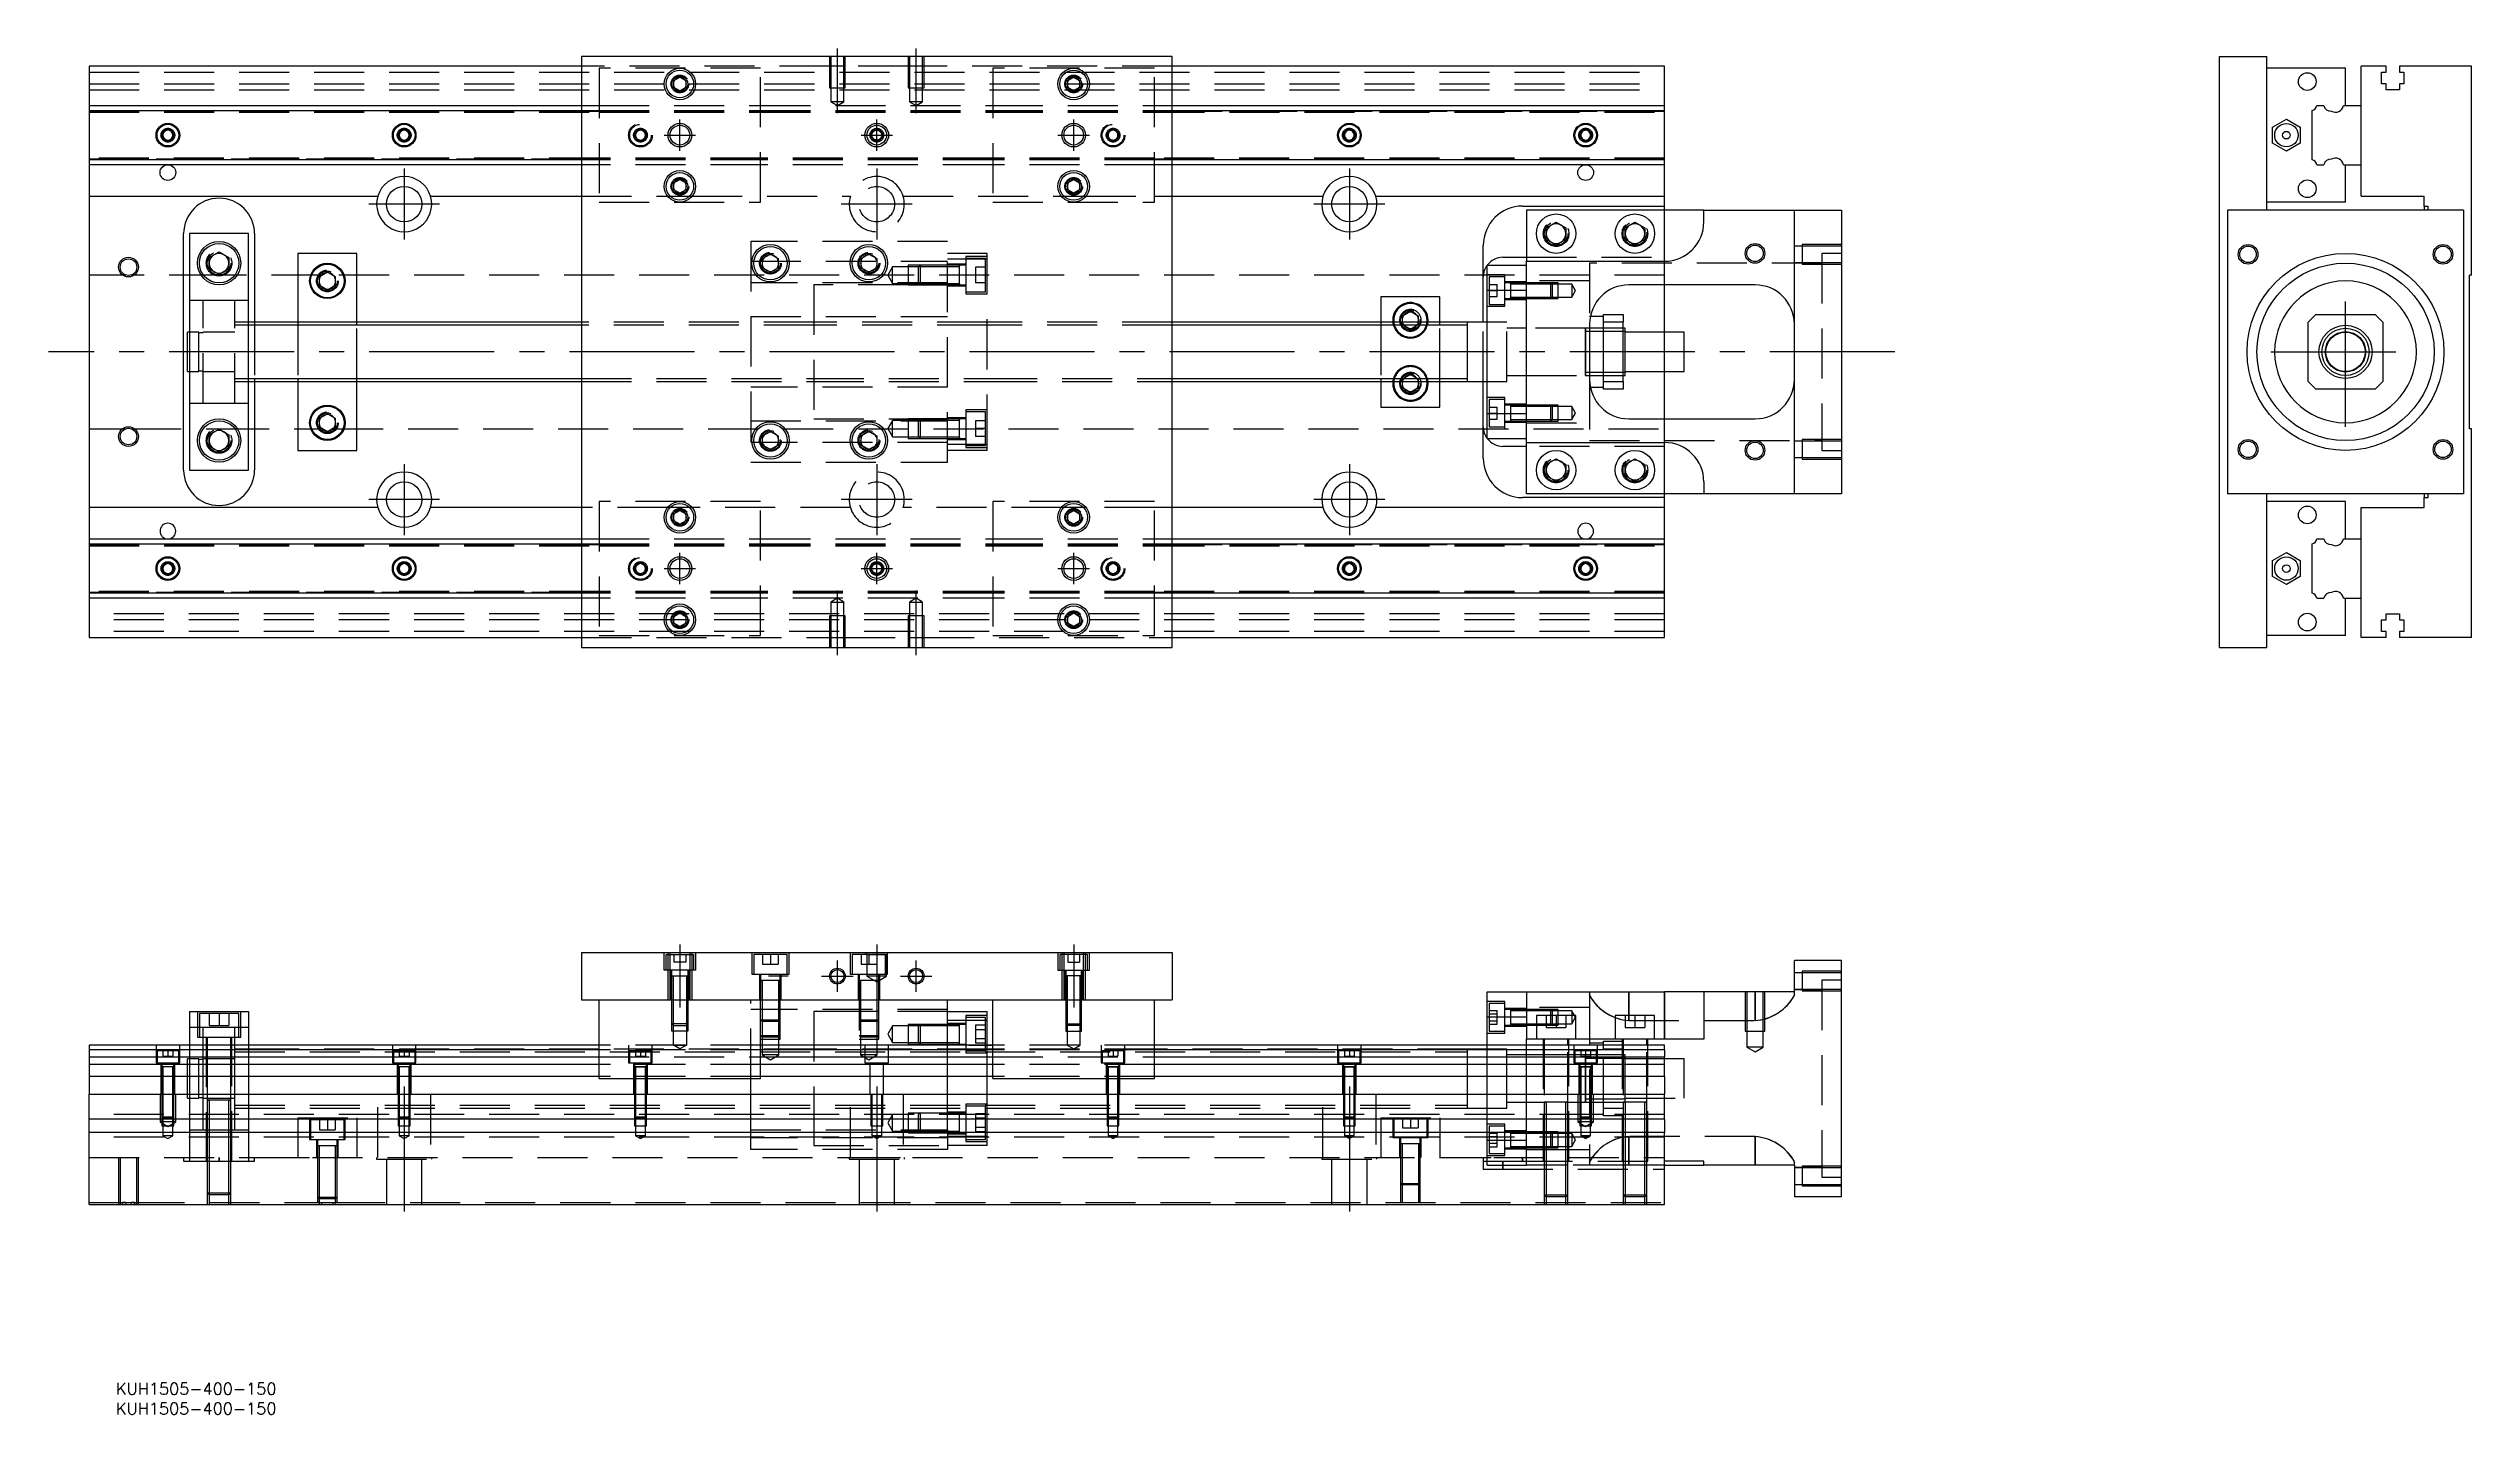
# Model space of a CAD drawing. Extents: x -10 to 605, y -270 to 77.
import ezdxf

# ---------------------------------------------------------------- set-up
doc = ezdxf.new("R2010")
doc.units = 0
doc.linetypes.add('CENTER', pattern=[50.8, 31.75, -6.35, 6.35, -6.35])
doc.linetypes.add('DASHED', pattern=[19.05, 12.7, -6.35])
doc.layers.get('0').update_dxf_attribs({"linetype": 'CONTINUOUS'})
doc.layers.add('CENTER', color=1, linetype='CENTER')
doc.styles.get("Standard").update_dxf_attribs({"font": 'txt.shx', "height": 3, "bigfont": 'bigfont.shx'})

# ---------------------------------------------------------------- blocks, each defined once
blk = doc.blocks.new('*U2')
at = {"color": 7, "linetype": 'CONTINUOUS'}
blk.add_text('KUH1505-400-150', height=3, dxfattribs=at).set_placement((6.81, -269.72))
blk = doc.blocks.new('*U3')
at = {"color": 7, "linetype": 'CONTINUOUS'}
blk.add_text('KUH1505-400-150', height=3, dxfattribs=at).set_placement((6.81, -264.68))

msp = doc.modelspace()

# ---------------------------------------------------------------- linework, layer by layer
at = {"color": 7, "linetype": 'CONTINUOUS'}
for p, q in [((125, 75), (125, -75)), ((275, 75), (125, 75)), ((275, -75), (275, 75)), ((540.94, -75), (540.94, 75)), ((540.94, 75), (552.94, 75)), ((552.94, 36), (552.94, 75)), ((125, 72.5), (0, 72.5)), ((0, 72.5), (0, 62.5)), ((148.5, 68.866026), (150, 69.73205)), ((148.5, 67.133974), (148.5, 68.866026)), ((150, 69.73205), (151.5, 68.866026)), ((151.5, 68.866026), (151.5, 67.133974)), ((248.5, 68.866026), (250, 69.73205)), ((248.5, 67.133974), (248.5, 68.866026)), ((250, 69.73205), (251.5, 68.866026)), ((251.5, 68.866026), (251.5, 67.133974)), ((400, 72.5), (275, 72.5)), ((400, 62.5), (400, 72.5)), ((572.94, 72), (552.94, 72)), ((572.94, 62.5), (572.94, 72)), ((572.94, 62.5), (572.94, 72)), ((576.94, 62.5), (576.94, 72.5)), ((583.24, 72.5), (576.94, 72.5)), ((582.09, 71), (583.24, 71)), ((582.09, 68), (582.09, 71)), ((583.24, 68), (582.09, 68)), ((583.24, 71), (583.24, 72.5)), ((583.24, 66.5), (583.24, 68)), ((586.64, 72.5), (586.64, 71)), ((604.94, 72.5), (586.64, 72.5)), ((586.64, 71), (587.79, 71)), ((586.64, 68), (586.64, 66.5)), ((587.79, 68), (586.64, 68)), ((587.79, 71), (587.79, 68)), ((604.94, 19.5), (604.94, 72.5)), ((0, 62.5), (125, 62.5)), ((0, 62.5), (0, 61.247728)), ((150, 66.26795), (148.5, 67.133974)), ((151.5, 67.133974), (150, 66.26795)), ((250, 66.26795), (248.5, 67.133974)), ((251.5, 67.133974), (250, 66.26795)), ((275, 62.5), (400, 62.5)), ((400, 61.247728), (400, 62.5)), ((565.692272, 62.5), (567.46668, 62.5)), ((572.417372, 62.5), (576.94, 62.5)), ((576.94, 47.5), (576.94, 62.5)), ((576.94, 47.5), (576.94, 62.5)), ((586.64, 66.5), (583.24, 66.5)), ((0, 61.247728), (125, 61.247728)), ((0, 61.247728), (0, 48.752272)), ((18.75, 55.721688), (20, 56.443376)), ((18.75, 54.278312), (18.75, 55.721688)), ((20, 56.443376), (21.25, 55.721688)), ((21.25, 55.721688), (21.25, 54.278312)), ((78.75, 55.721688), (80, 56.443376)), ((78.75, 54.278312), (78.75, 55.721688)), ((80, 56.443376), (81.25, 55.721688)), ((81.25, 55.721688), (81.25, 54.278312)), ((275, 61.247728), (400, 61.247728)), ((318.75, 55.721688), (320, 56.443376)), ((318.75, 54.278312), (318.75, 55.721688)), ((320, 56.443376), (321.25, 55.721688)), ((321.25, 55.721688), (321.25, 54.278312)), ((378.75, 55.721688), (380, 56.443376)), ((378.75, 54.278312), (378.75, 55.721688)), ((380, 56.443376), (381.25, 55.721688)), ((381.25, 55.721688), (381.25, 54.278312)), ((400, 48.752272), (400, 61.247728)), ((554.439999, 57.020726), (557.94, 59.041452)), ((554.44, 52.979274), (554.439999, 57.020726)), ((557.94, 59.041452), (561.439999, 57.020726)), ((561.439999, 57.020726), (561.439999, 52.979274)), ((564.44, 48.752272), (564.44, 61.247728)), ((20, 53.556624), (18.75, 54.278312)), ((21.25, 54.278312), (20, 53.556624)), ((80, 53.556624), (78.75, 54.278312)), ((81.25, 54.278312), (80, 53.556624)), ((320, 53.556624), (318.75, 54.278312)), ((321.25, 54.278312), (320, 53.556624)), ((380, 53.556624), (378.75, 54.278312)), ((381.25, 54.278312), (380, 53.556624)), ((557.94, 50.958548), (554.44, 52.979274)), ((561.439999, 52.979274), (557.94, 50.958548)), ((125, 48.752272), (0, 48.752272)), ((0, 48.752272), (0, 47.5)), ((125, 47.5), (0, 47.5)), ((0, 47.5), (0, 39.5)), ((148.5, 42.866026), (150, 43.73205)), ((150, 43.73205), (151.5, 42.866026)), ((248.5, 42.866026), (250, 43.73205)), ((250, 43.73205), (251.5, 42.866026)), ((400, 48.752272), (275, 48.752272)), ((400, 47.5), (275, 47.5)), ((400, 47.5), (400, 48.752272)), ((400, 39.5), (400, 47.5)), ((565.692272, 47.5), (567.46668, 47.5)), ((572.417372, 47.5), (576.94, 47.5)), ((572.94, 38), (572.94, 47.5)), ((572.94, 38), (572.94, 47.5)), ((576.94, 39.5), (576.94, 47.5)), ((0, 39.5), (73.291796, 39.5)), ((0, 39.5), (0, -39.5)), ((86.708204, 39.5), (125, 39.5)), ((148.5, 41.133974), (148.5, 42.866026)), ((150, 40.26795), (148.5, 41.133974)), ((151.5, 41.133974), (150, 40.26795)), ((151.5, 42.866026), (151.5, 41.133974)), ((248.5, 41.133974), (248.5, 42.866026)), ((250, 40.26795), (248.5, 41.133974)), ((251.5, 41.133974), (250, 40.26795)), ((251.5, 42.866026), (251.5, 41.133974)), ((275, 39.5), (313.291796, 39.5)), ((326.708204, 39.5), (400, 39.5)), ((364, 37), (400, 37)), ((400, 37), (400, 39.5)), ((400, 36), (400, 37)), ((572.94, 38), (552.94, 38)), ((576.94, 39.5), (592.94, 39.5)), ((592.94, 37), (592.94, 39.5)), ((592.94, 37), (593.94, 37)), ((592.94, 37), (592.94, 36)), ((593.94, 36), (593.94, 37)), ((365, 36), (365, 23)), ((410, 36), (365, 36)), ((370, 31.443376), (372.5, 32.886752)), ((370, 28.556624), (370, 31.443376)), ((372.5, 32.886752), (375, 31.443376)), ((375, 31.443376), (375, 28.556624)), ((390, 31.443376), (392.5, 32.886752)), ((390, 28.556624), (390, 31.443376)), ((392.5, 32.886752), (395, 31.443376)), ((395, 31.443376), (395, 28.556624)), ((410, 33), (410, 36)), ((410, 36), (433, 36)), ((433, -36), (433, 36)), ((433, 36), (445, 36)), ((445, 36), (445, -36)), ((542.94, 36), (542.94, -36)), ((602.94, 36), (542.94, 36)), ((602.94, 36), (602.94, -36)), ((24, -30), (24, 30)), ((25.5, 30), (25.5, -30)), ((40.5, 30), (25.5, 30)), ((30.5, 23.943376), (33, 25.386752)), ((33, 25.386752), (35.5, 23.943376)), ((40.5, -30), (40.5, 30)), ((42, 30), (42, 7.5)), ((68, 25), (53, 25)), ((53, 25), (53, 7.5)), ((68, 7.5), (68, 25)), ((171, 23.6547), (173, 24.809402)), ((173, 24.809402), (175, 23.6547)), ((196, 23.6547), (198, 24.809402)), ((198, 24.809402), (200, 23.6547)), ((354, 7.5), (354, 27)), ((372.5, 27.113248), (370, 28.556624)), ((375, 28.556624), (372.5, 27.113248)), ((392.5, 27.113248), (390, 28.556624)), ((395, 28.556624), (392.5, 27.113248)), ((30.5, 21.056624), (30.5, 23.943376)), ((33, 19.613248), (30.5, 21.056624)), ((35.5, 21.056624), (33, 19.613248)), ((35.5, 23.943376), (35.5, 21.056624)), ((58.5, 19.1547), (60.5, 20.309402)), ((58.5, 16.8453), (58.5, 19.1547)), ((60.5, 20.309402), (62.5, 19.1547)), ((62.5, 19.1547), (62.5, 16.8453)), ((171, 21.3453), (171, 23.6547)), ((173, 20.190598), (171, 21.3453)), ((175, 21.3453), (173, 20.190598)), ((175, 23.6547), (175, 21.3453)), ((196, 21.3453), (196, 23.6547)), ((198, 20.190598), (196, 21.3453)), ((200, 21.3453), (198, 20.190598)), ((200, 23.6547), (200, 21.3453)), ((355, 22), (365, 22)), ((355, 15.652476), (355, 22)), ((359, 24), (365, 24)), ((365, 15.652476), (365, 23)), ((365, 23), (400, 23)), ((595.72675, 24), (595.94, 24)), ((595.94, 23.586018), (595.94, 24)), ((604.94, 19.5), (604.44, 19.5)), ((604.44, -19.5), (604.44, 19.5)), ((60.5, 15.690598), (58.5, 16.8453)), ((62.5, 16.8453), (60.5, 15.690598)), ((343, 14), (328, 14)), ((328, 14), (328, 7.5)), ((343, 7.5), (343, 14)), ((355, 15.652476), (365, 15.652476)), ((355, -15.652476), (355, 15.652476)), ((365, -15.652476), (365, 15.652476)), ((365, -15.652476), (365, 15.652476)), ((423, 17), (391, 17)), ((400, 5), (400, 17)), ((125, 7.5), (40.5, 7.5)), ((350, 7.5), (275, 7.5)), ((333.5, 9.1547), (335.5, 10.309402)), ((333.5, 7.5), (333.5, 9.1547)), ((335.5, 10.309402), (337.5, 9.1547)), ((337.5, 9.1547), (337.5, 7.5)), ((350, 7.5), (349.995, 7.5)), ((350, -7.500006), (350, 7.500006)), ((350, 6.75), (350, 7.500006)), ((350, 6.951128), (350, 7.5)), ((355, 7.5), (350, 7.5)), ((350.005, 7.5), (350, 7.5)), ((350, -6.951128), (350, 6.951128)), ((350, -6.75), (350, 6.75)), ((381, 7), (381, -7)), ((384.5, 9), (381.202042, 9)), ((384.5, 9.5), (389.5, 9.5)), ((384.5, 7.5), (384.5, 9.5)), ((389.5, 7.5), (384.5, 7.5)), ((384.5, -7.5), (384.5, 7.5)), ((389.5, 9.5), (389.5, 7.5)), ((389.5, -7.5), (389.5, 7.5)), ((565.44, 9.5), (563.44, 7.5)), ((563.44, -7.5), (563.44, 7.5)), ((565.44, 9.5), (580.44, 9.5)), ((582.44, 7.5), (580.44, 9.5)), ((582.44, 7.5), (582.44, -7.5)), ((25, -5), (25, 5)), ((25.5, 5), (25, 5)), ((384.5, 5.125), (381, 5.125)), ((389.5, 5.125), (384.5, 5.125)), ((390, 6), (389.5, 6)), ((390, 5.125), (389.5, 5.125)), ((390, -6), (390, 6)), ((405, 5), (390, 5)), ((405, -5), (405, 5)), ((25, -5), (25.5, -5)), ((381, -5.125), (384.5, -5.125)), ((384.5, -5.125), (389.5, -5.125)), ((389.5, -5.125), (390, -5.125)), ((389.5, -6), (390, -6)), ((390, -5), (405, -5)), ((400, -17), (400, -5)), ((40.5, -7.5), (125, -7.5)), ((42, -7.5), (42, -30)), ((53, -7.5), (53, -25)), ((68, -25), (68, -7.5)), ((275, -7.5), (350, -7.5)), ((328, -7.5), (328, -14)), ((333.5, -9.1547), (333.5, -7.5)), ((335.5, -10.309402), (333.5, -9.1547)), ((337.5, -9.1547), (335.5, -10.309402)), ((337.5, -7.5), (337.5, -9.1547)), ((343, -14), (343, -7.5)), ((349.995, -7.5), (350, -7.5)), ((350, -7.500006), (350, -6.75)), ((350, -7.5), (350, -6.951128)), ((350, -7.5), (355, -7.5)), ((350, -7.5), (350.005, -7.5)), ((354, -27), (354, -7.5)), ((381.202042, -9), (384.5, -9)), ((384.5, -7.5), (389.5, -7.5)), ((384.5, -9.5), (384.5, -7.5)), ((389.5, -9.5), (384.5, -9.5)), ((389.5, -7.5), (389.5, -9.5)), ((563.44, -7.5), (565.44, -9.5)), ((580.44, -9.5), (565.44, -9.5)), ((580.44, -9.5), (582.44, -7.5)), ((58.5, -16.8453), (60.5, -15.690598)), ((58.5, -19.1547), (58.5, -16.8453)), ((60.5, -15.690598), (62.5, -16.8453)), ((62.5, -16.8453), (62.5, -19.1547)), ((328, -14), (343, -14)), ((355, -15.652476), (365, -15.652476)), ((355, -22), (355, -15.652476)), ((365, -23), (365, -15.652476)), ((391, -17), (423, -17)), ((30.5, -21.056624), (33, -19.613248)), ((30.5, -23.943376), (30.5, -21.056624)), ((33, -25.386752), (30.5, -23.943376)), ((33, -19.613248), (35.5, -21.056624)), ((35.5, -23.943376), (33, -25.386752)), ((35.5, -21.056624), (35.5, -23.943376)), ((60.5, -20.309402), (58.5, -19.1547)), ((62.5, -19.1547), (60.5, -20.309402)), ((171, -21.3453), (173, -20.190598)), ((171, -23.6547), (171, -21.3453)), ((173, -24.809402), (171, -23.6547)), ((173, -20.190598), (175, -21.3453)), ((175, -23.6547), (173, -24.809402)), ((175, -21.3453), (175, -23.6547)), ((196, -21.3453), (198, -20.190598)), ((196, -23.6547), (196, -21.3453)), ((198, -24.809402), (196, -23.6547)), ((198, -20.190598), (200, -21.3453)), ((200, -23.6547), (198, -24.809402)), ((200, -21.3453), (200, -23.6547)), ((355, -22), (365, -22)), ((365, -24), (359, -24)), ((365, -23), (400, -23)), ((365, -36), (365, -23)), ((604.94, -19.5), (604.44, -19.5)), ((604.94, -72.5), (604.94, -19.5)), ((25.5, -30), (40.5, -30)), ((53, -25), (68, -25)), ((370, -28.556624), (372.5, -27.113248)), ((370, -31.443376), (370, -28.556624)), ((372.5, -27.113248), (375, -28.556624)), ((375, -28.556624), (375, -31.443376)), ((390, -28.556624), (392.5, -27.113248)), ((390, -31.443376), (390, -28.556624)), ((392.5, -27.113248), (395, -28.556624)), ((395, -28.556624), (395, -31.443376)), ((410, -36), (365, -36)), ((372.5, -32.886752), (370, -31.443376)), ((375, -31.443376), (372.5, -32.886752)), ((392.5, -32.886752), (390, -31.443376)), ((395, -31.443376), (392.5, -32.886752)), ((400, -37), (400, -36)), ((410, -33), (410, -36)), ((433, -36), (410, -36)), ((445, -36), (433, -36)), ((602.94, -36), (542.94, -36)), ((552.94, -75), (552.94, -36)), ((592.94, -36), (592.94, -37)), ((593.94, -37), (593.94, -36)), ((73.291796, -39.5), (0, -39.5)), ((0, -39.5), (0, -47.5)), ((125, -39.5), (86.708204, -39.5)), ((148.5, -41.133974), (150, -40.26795)), ((148.5, -42.866026), (148.5, -41.133974)), ((150, -43.73205), (148.5, -42.866026)), ((150, -40.26795), (151.5, -41.133974)), ((151.5, -42.866026), (150, -43.73205)), ((151.5, -41.133974), (151.5, -42.866026)), ((248.5, -41.133974), (250, -40.26795)), ((248.5, -42.866026), (248.5, -41.133974)), ((250, -43.73205), (248.5, -42.866026)), ((250, -40.26795), (251.5, -41.133974)), ((251.5, -42.866026), (250, -43.73205)), ((251.5, -41.133974), (251.5, -42.866026)), ((313.291796, -39.5), (275, -39.5)), ((400, -39.5), (326.708204, -39.5)), ((400, -37), (364, -37)), ((400, -39.5), (400, -37)), ((400, -47.5), (400, -39.5)), ((572.94, -38), (552.94, -38)), ((572.94, -47.5), (572.94, -38)), ((576.94, -39.5), (592.94, -39.5)), ((576.94, -47.5), (576.94, -39.5)), ((592.94, -37), (593.94, -37)), ((592.94, -39.5), (592.94, -37)), ((0, -47.5), (125, -47.5)), ((0, -47.5), (0, -48.752272)), ((0, -48.752272), (125, -48.752272)), ((0, -48.752272), (0, -61.247728)), ((275, -47.5), (400, -47.5)), ((275, -48.752272), (400, -48.752272)), ((400, -48.752272), (400, -47.5)), ((400, -61.247728), (400, -48.752272)), ((564.44, -61.247728), (564.44, -48.752272)), ((565.692272, -47.5), (567.46668, -47.5)), ((572.417372, -47.5), (576.94, -47.5)), ((576.94, -62.5), (576.94, -47.5)), ((576.94, -62.5), (576.94, -47.5)), ((18.75, -54.278312), (20, -53.556624)), ((18.75, -55.721688), (18.75, -54.278312)), ((20, -53.556624), (21.25, -54.278312)), ((21.25, -54.278312), (21.25, -55.721688)), ((78.75, -54.278312), (80, -53.556624)), ((78.75, -55.721688), (78.75, -54.278312)), ((80, -53.556624), (81.25, -54.278312)), ((81.25, -54.278312), (81.25, -55.721688)), ((318.75, -54.278312), (320, -53.556624)), ((318.75, -55.721688), (318.75, -54.278312)), ((320, -53.556624), (321.25, -54.278312)), ((321.25, -54.278312), (321.25, -55.721688)), ((378.75, -54.278312), (380, -53.556624)), ((378.75, -55.721688), (378.75, -54.278312)), ((380, -53.556624), (381.25, -54.278312)), ((381.25, -54.278312), (381.25, -55.721688)), ((554.439999, -52.979274), (557.94, -50.958548)), ((554.44, -57.020726), (554.439999, -52.979274)), ((557.94, -50.958548), (561.439999, -52.979274)), ((561.439999, -52.979274), (561.439999, -57.020726)), ((125, -61.247728), (0, -61.247728)), ((0, -61.247728), (0, -62.5)), ((20, -56.443376), (18.75, -55.721688)), ((21.25, -55.721688), (20, -56.443376)), ((80, -56.443376), (78.75, -55.721688)), ((81.25, -55.721688), (80, -56.443376)), ((400, -61.247728), (275, -61.247728)), ((320, -56.443376), (318.75, -55.721688)), ((321.25, -55.721688), (320, -56.443376)), ((380, -56.443376), (378.75, -55.721688)), ((381.25, -55.721688), (380, -56.443376)), ((400, -62.5), (400, -61.247728)), ((557.94, -59.041452), (554.44, -57.020726)), ((561.439999, -57.020726), (557.94, -59.041452)), ((125, -62.5), (0, -62.5)), ((0, -62.5), (0, -72.5)), ((148.5, -67.133974), (150, -66.26795)), ((148.5, -68.866026), (148.5, -67.133974)), ((150, -66.26795), (151.5, -67.133974)), ((151.5, -67.133974), (151.5, -68.866026)), ((248.5, -67.133974), (250, -66.26795)), ((248.5, -68.866026), (248.5, -67.133974)), ((250, -66.26795), (251.5, -67.133974)), ((251.5, -67.133974), (251.5, -68.866026)), ((400, -62.5), (275, -62.5)), ((400, -72.5), (400, -62.5)), ((565.692272, -62.5), (567.46668, -62.5)), ((572.417372, -62.5), (576.94, -62.5)), ((572.94, -72), (572.94, -62.5)), ((576.94, -72.5), (576.94, -62.5)), ((583.24, -68), (583.24, -66.5)), ((583.24, -66.5), (586.64, -66.5)), ((586.64, -66.5), (586.64, -68)), ((0, -72.5), (125, -72.5)), ((150, -69.73205), (148.5, -68.866026)), ((151.5, -68.866026), (150, -69.73205)), ((250, -69.73205), (248.5, -68.866026)), ((251.5, -68.866026), (250, -69.73205)), ((275, -72.5), (400, -72.5)), ((572.94, -72), (552.94, -72)), ((583.24, -72.5), (576.94, -72.5)), ((582.09, -71), (582.09, -68)), ((582.09, -68), (583.24, -68)), ((583.24, -71), (582.09, -71)), ((583.24, -72.5), (583.24, -71)), ((586.64, -68), (587.79, -68)), ((587.79, -71), (586.64, -71)), ((586.64, -71), (586.64, -72.5)), ((604.94, -72.5), (586.64, -72.5)), ((587.79, -68), (587.79, -71)), ((125, -75), (275, -75)), ((540.94, -75), (552.94, -75)), ((125, -152.45), (275, -152.45)), ((125, -152.45), (125, -164.45)), ((275, -152.45), (275, -164.45)), ((445, -154.45), (433, -154.45)), ((433, -162.45), (433, -154.45)), ((445, -214.45), (445, -154.45)), ((125, -164.45), (275, -164.45)), ((129.5, -184.45), (129.5, -164.45)), ((170.5, -184.45), (170.5, -164.45)), ((218, -175.95), (218, -164.45)), ((229.5, -184.45), (229.5, -164.45)), ((270.5, -184.45), (270.5, -164.45)), ((355, -162.45), (365, -162.45)), ((355, -168.797524), (355, -162.45)), ((365, -162.45), (365, -174.45)), ((365, -162.45), (400, -162.45)), ((400, -174.45), (400, -162.45)), ((410, -162.45), (400, -162.45)), ((433, -162.45), (410, -162.45)), ((410, -162.45), (410, -174.45)), ((25.5, -167.45), (25.5, -175.95)), ((25.5, -167.45), (40.5, -167.45)), ((40.5, -167.45), (40.5, -175.95)), ((218, -167.45), (228, -167.45)), ((228, -169.753062), (228, -167.45)), ((228, -175.95), (228, -169.753062)), ((355, -175.95), (355, -168.797524)), ((355, -168.797524), (365, -168.797524)), ((377.5, -168.45), (367.5, -168.45)), ((367.5, -168.45), (367.5, -174.45)), ((377.5, -174.45), (377.5, -168.45)), ((397.5, -168.45), (387.5, -168.45)), ((387.5, -168.45), (387.5, -174.45)), ((397.5, -174.45), (397.5, -168.45)), ((129.5, -175.95), (0, -175.95)), ((0, -175.95), (0, -177.202272)), ((0, -177.202272), (0, -178.97668)), ((129.5, -177.202272), (0, -177.202272)), ((229.5, -175.95), (170.5, -175.95)), ((229.5, -177.202272), (170.5, -177.202272)), ((400, -175.95), (270.5, -175.95)), ((400, -177.202272), (270.5, -177.202272)), ((350, -184.249932), (350, -176.949994)), ((365, -175.95), (365, -174.45)), ((410, -174.45), (365, -174.45)), ((400, -177.202272), (400, -175.95)), ((400, -177.202272), (400, -178.97668)), ((0, -178.97668), (129.5, -178.97668)), ((0, -178.97668), (0, -180.873076)), ((129.5, -180.873076), (0, -180.873076)), ((0, -180.873076), (0, -183.927372)), ((129.5, -183.927372), (0, -183.927372)), ((0, -183.927372), (0, -188.45)), ((129.5, -184.45), (170.5, -184.45)), ((170.5, -178.97668), (229.5, -178.97668)), ((229.5, -180.873076), (170.5, -180.873076)), ((229.5, -183.927372), (170.5, -183.927372)), ((229.5, -184.45), (270.5, -184.45)), ((270.5, -178.97668), (400, -178.97668)), ((400, -180.873076), (270.5, -180.873076)), ((400, -183.927372), (270.5, -183.927372)), ((350, -188.45), (350, -184.249932)), ((380, -184.45), (380, -178.449994)), ((380, -190.450006), (380, -178.449994)), ((380, -179.325), (380, -180.45)), ((381, -179.325), (380, -179.325)), ((380, -180.45), (380, -181.449788)), ((382.75, -179.325), (381, -179.325)), ((384.5, -179.325), (382.75, -179.325)), ((389.5, -179.325), (384.5, -179.325)), ((390, -179.325), (389.5, -179.325)), ((400, -180.873076), (400, -178.97668)), ((400, -183.927372), (400, -180.873076)), ((400, -183.927372), (400, -188.45)), ((0, -194.75), (0, -188.45)), ((0, -188.45), (400, -188.45)), ((350, -191.950006), (350, -188.45)), ((380, -189.575), (390, -189.575)), ((400, -194.75), (400, -188.45)), ((400, -194.75), (0, -194.75)), ((0, -198.15), (0, -194.75)), ((400, -194.75), (400, -198.15)), ((0, -216.45), (0, -198.15)), ((400, -198.15), (0, -198.15)), ((400, -216.45), (400, -198.15)), ((410, -205.45), (400, -205.45)), ((400, -206.45), (410, -206.45)), ((410, -206.45), (410, -205.45)), ((433, -206.45), (410, -206.45)), ((433, -206.45), (433, -214.45)), ((445, -214.45), (433, -214.45)), ((0, -216.45), (400, -216.45))]:
    msp.add_line(p, q, dxfattribs=at)
at = {"color": 3, "linetype": 'DASHED'}
for p, q in [((188.000006, 75), (188.000006, 67)), ((188.35, 75), (188.35, 67)), ((191.65, 67), (191.65, 75)), ((191.999994, 67), (191.999994, 75)), ((208.000006, 75), (208.000006, 67)), ((208.35, 75), (208.35, 67)), ((211.65, 67), (211.65, 75)), ((211.999994, 67), (211.999994, 75)), ((0, 71), (400, 71)), ((0, 68), (400, 68)), ((188.000006, 72.5), (125, 72.5)), ((170.5, 72), (129.5, 72)), ((129.5, 72), (129.5, 38)), ((151.973226, 68.326156), (152, 68)), ((170.5, 38), (170.5, 72)), ((191.999994, 72.5), (188.000006, 72.5)), ((208.000006, 72.5), (191.999994, 72.5)), ((211.999994, 72.5), (208.000006, 72.5)), ((275, 72.5), (211.999994, 72.5)), ((229.5, 72), (229.5, 38)), ((270.5, 72), (229.5, 72)), ((251.973226, 68.326156), (252, 68)), ((270.5, 38), (270.5, 72)), ((0, 66.5), (400, 66.5)), ((125, 62.5), (129.5, 62.5)), ((129.5, 62.5), (170.5, 62.5)), ((170.5, 62.5), (229.5, 62.5)), ((188.000006, 67), (191.999994, 67)), ((188.35, 67), (188.35, 63.5)), ((191.65, 63.5), (188.35, 63.5)), ((188.35, 63.5), (190, 62.547372)), ((190, 62.547372), (191.65, 63.5)), ((191.65, 63.5), (191.65, 67)), ((208.000006, 67), (211.999994, 67)), ((208.35, 67), (208.35, 63.5)), ((211.65, 63.5), (208.35, 63.5)), ((208.35, 63.5), (210, 62.547372)), ((210, 62.547372), (211.65, 63.5)), ((211.65, 63.5), (211.65, 67)), ((229.5, 62.5), (270.5, 62.5)), ((270.5, 62.5), (275, 62.5)), ((0, 61.1147), (125, 61.1147)), ((0, 61.1), (129.5, 61.1)), ((0, 60.8), (129.5, 60.8)), ((125, 61.247728), (129.5, 61.247728)), ((125, 61.1147), (129.5, 61.1147)), ((129.5, 61.247728), (170.5, 61.247728)), ((129.5, 61.1147), (170.5, 61.1147)), ((129.5, 61.1), (170.5, 61.1)), ((129.5, 60.8), (170.5, 60.8)), ((138.75, 55.721688), (140, 56.443376)), ((138.75, 54.278312), (138.75, 55.721688)), ((140, 56.443376), (141.25, 55.721688)), ((141.25, 55.721688), (141.25, 54.278312)), ((170.5, 61.247728), (229.5, 61.247728)), ((170.5, 61.1147), (229.5, 61.1147)), ((170.5, 61.1), (229.5, 61.1)), ((170.5, 60.8), (229.5, 60.8)), ((229.5, 61.247728), (270.5, 61.247728)), ((229.5, 61.1147), (270.5, 61.1147)), ((229.5, 61.1), (270.5, 61.1)), ((229.5, 60.8), (270.5, 60.8)), ((258.75, 55.721688), (260, 56.443376)), ((258.75, 54.278312), (258.75, 55.721688)), ((260, 56.443376), (261.25, 55.721688)), ((261.25, 55.721688), (261.25, 54.278312)), ((270.5, 61.247728), (275, 61.247728)), ((270.5, 61.1147), (275, 61.1147)), ((270.5, 61.1), (400, 61.1)), ((270.5, 60.8), (400, 60.8)), ((275, 61.1147), (400, 61.1147)), ((21.477374, 55.25955), (21.5, 55)), ((81.477374, 55.25955), (81.5, 55)), ((138.5, 55), (138.52041, 55.24661)), ((140, 53.556624), (138.75, 54.278312)), ((141.25, 54.278312), (140, 53.556624)), ((258.5, 55), (258.52041, 55.24661)), ((260, 53.556624), (258.75, 54.278312)), ((261.25, 54.278312), (260, 53.556624)), ((318.5, 55), (318.52041, 55.24661)), ((378.5, 55), (378.52041, 55.24661)), ((129.5, 49.2), (0, 49.2)), ((129.5, 48.9), (0, 48.9)), ((125, 48.8853), (0, 48.8853)), ((129.5, 48.8853), (125, 48.8853)), ((129.5, 48.752272), (125, 48.752272)), ((129.5, 47.5), (125, 47.5)), ((170.5, 49.2), (129.5, 49.2)), ((170.5, 48.9), (129.5, 48.9)), ((170.5, 48.8853), (129.5, 48.8853)), ((170.5, 48.752272), (129.5, 48.752272)), ((170.5, 47.5), (129.5, 47.5)), ((229.5, 49.2), (170.5, 49.2)), ((229.5, 48.9), (170.5, 48.9)), ((229.5, 48.8853), (170.5, 48.8853)), ((229.5, 48.752272), (170.5, 48.752272)), ((229.5, 47.5), (170.5, 47.5)), ((270.5, 49.2), (229.5, 49.2)), ((270.5, 48.9), (229.5, 48.9)), ((270.5, 48.8853), (229.5, 48.8853)), ((270.5, 48.752272), (229.5, 48.752272)), ((270.5, 47.5), (229.5, 47.5)), ((400, 49.2), (270.5, 49.2)), ((400, 48.9), (270.5, 48.9)), ((275, 48.8853), (270.5, 48.8853)), ((275, 48.752272), (270.5, 48.752272)), ((275, 47.5), (270.5, 47.5)), ((400, 48.8853), (275, 48.8853)), ((125, 39.5), (146.877502, 39.5)), ((129.5, 38), (170.5, 38)), ((146.877502, 39.5), (147.55051, 39.5)), ((147.55051, 39.5), (152.44949, 39.5)), ((148, 42), (148.030168, 42.346066)), ((152.44949, 39.5), (153.122498, 39.5)), ((153.122498, 39.5), (193.291796, 39.5)), ((206.708204, 39.5), (246.877502, 39.5)), ((229.5, 38), (270.5, 38)), ((246.877502, 39.5), (247.55051, 39.5)), ((247.55051, 39.5), (252.44949, 39.5)), ((251.973226, 42.326156), (252, 42)), ((252.44949, 39.5), (253.122498, 39.5)), ((253.122498, 39.5), (270.5, 39.5)), ((270.5, 39.5), (275, 39.5)), ((400, 24), (400, 36)), ((168, 28), (168, -28)), ((218, 28), (168, 28)), ((218, -28), (218, 28)), ((228, 25), (218, 25)), ((228, 23.49468), (228, 25)), ((369.5, 30), (369.520026, 30.346056)), ((395.477798, 30.364306), (395.5, 30)), ((435, 26.848738), (433, 26.848738)), ((435, 27.248732), (435, 22.248742)), ((445, 27.248732), (435, 27.248732)), ((445, 26.848738), (435, 26.848738)), ((440, 25), (440, -25)), ((445, 25), (440, 25)), ((9.359688, 19.5), (0, 19.5)), ((33, 19.5), (10.640312, 19.5)), ((30, 22.5), (30.020026, 22.846056)), ((59.030306, 19.5), (33, 19.5)), ((400, 19.5), (61.969694, 19.5)), ((168, 23), (218, 23)), ((170.5, 22.5), (170.512884, 22.753488)), ((195.5, 22.5), (195.52689, 22.865682)), ((204, 21.585572), (202.787564, 19.485572)), ((202.787564, 19.485572), (204, 17.385572)), ((204, 17.385572), (204, 21.585572)), ((208, 21.585572), (204, 21.585572)), ((208, 21.985566), (208, 16.985576)), ((210.999994, 21.985566), (208, 21.985566)), ((210.6, 21.585572), (208, 21.585572)), ((211, 21.985572), (210.6, 21.585572)), ((210.6, 17.385572), (210.6, 21.585572)), ((218, 21.585572), (210.6, 21.585572)), ((218, 21.985566), (210.999994, 21.985566)), ((211, 21.985572), (211, 16.985572)), ((218, 21.985572), (211, 21.985572)), ((228, 23.49468), (218, 23.49468)), ((222.6, 22.235572), (218, 22.235572)), ((221.005, 21.985572), (218, 21.985572)), ((221, 21.585572), (218, 21.585572)), ((222.6, 21.985572), (220.995, 21.985572)), ((221, 16.985566), (221, 21.985576)), ((221, 16.985566), (221, 21.985576)), ((221, 21.585572), (221, 21.985576)), ((221, 21.728174), (221, 21.985572)), ((221, 21.985572), (221, 21.728122)), ((221, 17.24302), (221, 21.728174)), ((221, 17.385572), (221, 21.585572)), ((222.6, 24.235572), (222.6, 14.735572)), ((228, 24.235572), (222.6, 24.235572)), ((227.6, 23.735572), (222.6, 23.735572)), ((225.1, 21.485572), (225.1, 19.485572)), ((227.6, 21.485572), (225.1, 21.485572)), ((227.6, 19.485572), (225.1, 19.485572)), ((225.1, 19.485572), (225.1, 17.485572)), ((227.6, 15.235572), (227.6, 23.735572)), ((228, -23.49468), (228, 23.49468)), ((359.5, 19.55635), (355, 19.55635)), ((355.5, 19.05635), (355.5, 12.05635)), ((359.5, 19.05635), (355.5, 19.05635)), ((359.5, 11.55635), (359.5, 19.55635)), ((365, 24), (400, 24)), ((365, 15.652476), (365, 22)), ((381, 22.5), (381, 7)), ((440, 22.5), (381, 22.5)), ((400, 23), (400, 24)), ((400, 17), (400, 23)), ((433, 22.648738), (435, 22.648738)), ((435, 22.648738), (445, 22.648738)), ((435, 22.248742), (445, 22.248742)), ((29, 13), (25.5, 13)), ((29, -13), (29, 13)), ((37, 13), (29, 13)), ((37, -13), (37, 13)), ((40.5, 13), (37, 13)), ((58, 18), (58.034018, 18.411016)), ((218, 17.5), (168, 17.5)), ((184, 17), (184, -17)), ((208, 17), (184, 17)), ((204, 17.385572), (208, 17.385572)), ((208, 17.385572), (210.6, 17.385572)), ((210.985572, 17), (208, 17)), ((208, 16.985576), (210.999994, 16.985576)), ((210.6, 17.385572), (218, 17.385572)), ((210.6, 17.385572), (211, 16.985572)), ((218, 17), (210.985572, 17)), ((210.999994, 16.985576), (218, 16.985576)), ((211, 16.985572), (218, 16.985572)), ((218, 17.385572), (221, 17.385572)), ((218, 16.985572), (221.005, 16.985572)), ((218, 16.735572), (222.6, 16.735572)), ((220.995, 16.985572), (222.6, 16.985572)), ((221, 16.985566), (221, 17.385572)), ((221, 17.243038), (221, 16.985572)), ((221, 16.985572), (221, 17.24302)), ((222.6, 15.235572), (227.6, 15.235572)), ((222.6, 14.735572), (228, 14.735572)), ((227.6, 17.485572), (225.1, 17.485572)), ((355.5, 17.05635), (357.5, 17.05635)), ((355.5, 15.55635), (357.5, 15.55635)), ((355.5, 14.05635), (357.5, 14.05635)), ((357.5, 15.55635), (357.5, 17.05635)), ((357.5, 14.05635), (357.5, 15.55635)), ((365, 17.80635), (359.5, 17.80635)), ((360.9, 17.55635), (359.5, 17.55635)), ((359.5, 13.55635), (360.9, 13.55635)), ((359.5, 13.30635), (365, 13.30635)), ((360.9, 17.55635), (360.895, 17.55635)), ((360.895, 13.55635), (360.9, 13.55635)), ((360.9, 17.556354), (360.9, 13.556344)), ((360.9, 17.556354), (360.9, 13.556344)), ((360.9, 17.55635), (360.9, 17.339888)), ((360.9, 17.33964), (360.9, 17.55635)), ((360.905, 17.55635), (360.9, 17.55635)), ((365, 17.55635), (360.9, 17.55635)), ((360.9, 17.339888), (360.9, 13.77281)), ((365, 17.20635), (360.9, 17.20635)), ((360.9, 13.90635), (365, 13.90635)), ((360.9, 13.55635), (360.9, 13.773016)), ((360.9, 13.77281), (360.9, 13.55635)), ((360.9, 13.55635), (360.905, 13.55635)), ((360.9, 13.55635), (365, 13.55635)), ((381, 18), (365, 18)), ((371.15, 17.55635), (365, 17.55635)), ((371.150006, 17.556344), (365, 17.556344)), ((371.5, 17.20635), (365, 17.20635)), ((365, 13.90635), (371.5, 13.90635)), ((365, 13.556354), (371.150006, 13.556354)), ((365, 13.55635), (371.15, 13.55635)), ((371.15, 13.55635), (371.15, 17.55635)), ((371.5, 17.20635), (371.15, 17.55635)), ((371.15, 13.55635), (371.5, 13.90635)), ((373, 17.556344), (371.150006, 17.556344)), ((371.150006, 13.556354), (373, 13.556354)), ((371.5, 17.20635), (371.5, 13.90635)), ((373, 17.20635), (371.5, 17.20635)), ((371.5, 13.90635), (373, 13.90635)), ((373, 13.556354), (373, 17.556344)), ((376.5, 17.20635), (373, 17.20635)), ((373, 13.90635), (376.5, 13.90635)), ((376.5, 17.20635), (376.5, 13.90635)), ((377.452628, 15.55635), (376.5, 17.20635)), ((376.5, 13.90635), (377.452628, 15.55635)), ((40.5, 7.5), (37, 7.5)), ((40.5, 6.75), (37, 6.75)), ((42, 7.5), (42, 6.75)), ((42, 6.75), (42, -6.75)), ((53, 7.5), (53, 6.75)), ((53, 6.75), (53, -6.75)), ((68, 6.75), (68, 7.5)), ((68, -6.75), (68, 6.75)), ((184, 7.5), (125, 7.5)), ((184, 6.75), (125, 6.75)), ((168, 9), (218, 9)), ((228, 7.5), (184, 7.5)), ((228, 6.75), (184, 6.75)), ((275, 7.5), (228, 7.5)), ((275, 6.75), (228, 6.75)), ((328, 7.5), (328, 6.75)), ((328, 6.75), (328, -6.75)), ((333.5, 6.8453), (333.5, 7.5)), ((333.665064, 6.75), (333.5, 6.8453)), ((335.5, 5.690598), (333.665064, 6.75)), ((337.334936, 6.75), (335.5, 5.690598)), ((337.5, 6.8453), (337.334936, 6.75)), ((337.5, 7.5), (337.5, 6.8453)), ((337.983582, 8.286038), (338, 8)), ((343, 6.75), (343, 7.5)), ((343, -6.75), (343, 6.75)), ((354, -7.5), (354, 7.5)), ((355, 11.55635), (359.5, 11.55635)), ((360, 7.5), (355, 7.5)), ((355.5, 12.05635), (359.5, 12.05635)), ((360, -7.5), (360, 7.5)), ((381.202042, 9), (381, 9)), ((27.85, 5), (25.5, 5)), ((27.85, -5), (27.85, 5)), ((29, 4.8), (27.85, 4.8)), ((37, 5), (29, 5)), ((365, 6), (360, 6)), ((380, 6), (365, 6)), ((380, 6), (379.995, 6)), ((380, -6.000006), (380, 6.000006)), ((380, 6), (380, -5.999164)), ((381, 6), (380, 6)), ((380.005, 6), (380, 6)), ((381, 5.125), (380, 5.125)), ((384.5, 6), (381, 6)), ((389.5, 6), (384.5, 6)), ((400, -5), (400, 5)), ((25.5, -5), (27.85, -5)), ((27.85, -4.8), (29, -4.8)), ((29, -5), (37, -5)), ((333.665064, -6.75), (335.5, -5.690598)), ((335.5, -5.690598), (337.334936, -6.75)), ((360, -6), (365, -6)), ((365, -6), (380, -6)), ((379.995, -6), (380, -6)), ((380, -5.125), (381, -5.125)), ((380, -5.999164), (380, -6)), ((380, -6), (381, -6)), ((380, -6), (380.005, -6)), ((381, -6), (384.5, -6)), ((384.5, -6), (389.5, -6)), ((37, -6.75), (40.5, -6.75)), ((37, -7.5), (40.5, -7.5)), ((42, -6.75), (42, -7.5)), ((53, -6.75), (53, -7.5)), ((68, -7.5), (68, -6.75)), ((125, -6.75), (184, -6.75)), ((125, -7.5), (184, -7.5)), ((218, -9), (168, -9)), ((184, -6.75), (228, -6.75)), ((184, -7.5), (228, -7.5)), ((228, -6.75), (275, -6.75)), ((228, -7.5), (275, -7.5)), ((328, -6.75), (328, -7.5)), ((333, -8), (333.018502, -7.696412)), ((333.5, -6.8453), (333.665064, -6.75)), ((333.5, -7.5), (333.5, -6.8453)), ((337.334936, -6.75), (337.5, -6.8453)), ((337.5, -6.8453), (337.5, -7.5)), ((343, -7.5), (343, -6.75)), ((355, -7.5), (360, -7.5)), ((359.5, -11.55635), (355, -11.55635)), ((355.5, -12.05635), (355.5, -19.05635)), ((359.5, -12.05635), (355.5, -12.05635)), ((359.5, -19.55635), (359.5, -11.55635)), ((381, -7), (381, -22.5)), ((381, -9), (381.202042, -9)), ((25.5, -13), (29, -13)), ((29, -13), (37, -13)), ((37, -13), (40.5, -13)), ((58, -18), (58.034018, -17.588984)), ((168, -17.5), (218, -17.5)), ((184, -17), (208, -17)), ((204, -17.385572), (202.787564, -19.485572)), ((204, -21.585572), (204, -17.385572)), ((208, -17.385572), (204, -17.385572)), ((208, -16.985576), (208, -21.985566)), ((210.999994, -16.985576), (208, -16.985576)), ((208, -17), (210.985572, -17)), ((210.6, -17.385572), (208, -17.385572)), ((211, -16.985572), (210.6, -17.385572)), ((210.6, -21.585572), (210.6, -17.385572)), ((218, -17.385572), (210.6, -17.385572)), ((210.985572, -17), (218, -17)), ((218, -16.985576), (210.999994, -16.985576)), ((211, -16.985572), (211, -21.985572)), ((218, -16.985572), (211, -16.985572)), ((222.6, -16.735572), (218, -16.735572)), ((221.005, -16.985572), (218, -16.985572)), ((221, -17.385572), (218, -17.385572)), ((222.6, -16.985572), (220.995, -16.985572)), ((221, -21.985576), (221, -16.985566)), ((221, -17.385572), (221, -16.985566)), ((221, -17.24297), (221, -16.985572)), ((221, -16.985572), (221, -17.24302)), ((221, -21.728122), (221, -17.24297)), ((221, -21.585572), (221, -17.385572)), ((222.6, -14.735572), (222.6, -24.235572)), ((228, -14.735572), (222.6, -14.735572)), ((227.6, -15.235572), (222.6, -15.235572)), ((225.1, -17.485572), (225.1, -19.485572)), ((227.6, -17.485572), (225.1, -17.485572)), ((227.6, -23.735572), (227.6, -15.235572)), ((355.5, -14.05635), (357.5, -14.05635)), ((355.5, -15.55635), (357.5, -15.55635)), ((355.5, -17.05635), (357.5, -17.05635)), ((357.5, -15.55635), (357.5, -14.05635)), ((357.5, -17.05635), (357.5, -15.55635)), ((365, -13.30635), (359.5, -13.30635)), ((360.9, -13.55635), (359.5, -13.55635)), ((359.5, -17.55635), (360.9, -17.55635)), ((359.5, -17.80635), (365, -17.80635)), ((360.9, -13.55635), (360.895, -13.55635)), ((360.895, -17.55635), (360.9, -17.55635)), ((360.9, -13.556344), (360.9, -17.556354)), ((360.9, -13.55635), (360.9, -13.77281)), ((360.905, -13.55635), (360.9, -13.55635)), ((365, -13.55635), (360.9, -13.55635)), ((360.9, -13.77281), (360.9, -17.339888)), ((365, -13.90635), (360.9, -13.90635)), ((360.9, -17.20635), (365, -17.20635)), ((360.9, -17.339888), (360.9, -17.55635)), ((360.9, -17.55635), (360.905, -17.55635)), ((360.9, -17.55635), (365, -17.55635)), ((371.15, -13.55635), (365, -13.55635)), ((371.15, -13.556352), (365, -13.556354)), ((371.5, -13.90635), (365, -13.90635)), ((365, -22), (365, -15.652476)), ((365, -17.20635), (371.5, -17.20635)), ((365, -17.556344), (371.15, -17.556346)), ((365, -17.55635), (371.15, -17.55635)), ((365, -18), (381, -18)), ((371.15, -17.55635), (371.15, -13.55635)), ((371.5, -13.90635), (371.15, -13.55635)), ((373, -13.556354), (371.15, -13.556352)), ((371.15, -17.55635), (371.5, -17.20635)), ((371.15, -17.556346), (373, -17.556344)), ((371.5, -13.90635), (371.5, -17.20635)), ((373, -13.90635), (371.5, -13.90635)), ((371.5, -17.20635), (373, -17.20635)), ((373, -17.556344), (373, -13.556354)), ((376.5, -13.90635), (373, -13.90635)), ((373, -17.20635), (376.5, -17.20635)), ((376.5, -13.90635), (376.5, -17.20635)), ((377.452628, -15.55635), (376.5, -13.90635)), ((376.5, -17.20635), (377.452628, -15.55635)), ((400, -23), (400, -17)), ((0, -19.5), (9.359688, -19.5)), ((10.640312, -19.5), (33, -19.5)), ((30, -22.5), (30.020026, -22.153944)), ((33, -19.5), (59.030306, -19.5)), ((61.969694, -19.5), (400, -19.5)), ((218, -23), (168, -23)), ((175.483582, -22.213962), (175.5, -22.5)), ((200.483582, -22.213962), (200.5, -22.5)), ((202.787564, -19.485572), (204, -21.585572)), ((204, -21.585572), (208, -21.585572)), ((208, -21.585572), (210.6, -21.585572)), ((208, -21.985566), (210.999994, -21.985566)), ((210.6, -21.585572), (218, -21.585572)), ((210.6, -21.585572), (211, -21.985572)), ((210.999994, -21.985566), (218, -21.985566)), ((211, -21.985572), (218, -21.985572)), ((218, -21.585572), (221, -21.585572)), ((218, -21.985572), (221.005, -21.985572)), ((218, -22.235572), (222.6, -22.235572)), ((228, -23.49468), (218, -23.49468)), ((220.995, -21.985572), (222.6, -21.985572)), ((221, -21.985576), (221, -21.585572)), ((221, -21.728104), (221, -21.985572)), ((221, -21.985572), (221, -21.728122)), ((222.6, -23.735572), (227.6, -23.735572)), ((222.6, -24.235572), (228, -24.235572)), ((225.1, -19.485572), (225.1, -21.485572)), ((227.6, -19.485572), (225.1, -19.485572)), ((227.6, -21.485572), (225.1, -21.485572)), ((228, -25), (228, -23.49468)), ((355, -19.55635), (359.5, -19.55635)), ((355.5, -19.05635), (359.5, -19.05635)), ((400, -24), (365, -24)), ((381, -22.5), (440, -22.5)), ((400, -24), (400, -23)), ((400, -36), (400, -24)), ((435, -22.648738), (433, -22.648738)), ((435, -22.248742), (435, -27.248732)), ((445, -22.248742), (435, -22.248742)), ((445, -22.648738), (435, -22.648738)), ((168, -28), (218, -28)), ((228, -25), (218, -25)), ((369.5, -30), (369.520026, -29.653944)), ((389.5, -30), (389.520026, -29.653944)), ((433, -26.848738), (435, -26.848738)), ((435, -26.848738), (445, -26.848738)), ((435, -27.248732), (445, -27.248732)), ((440, -25), (445, -25)), ((146.877502, -39.5), (125, -39.5)), ((170.5, -38), (129.5, -38)), ((129.5, -38), (129.5, -72)), ((147.55051, -39.5), (146.877502, -39.5)), ((152.44949, -39.5), (147.55051, -39.5)), ((148, -42), (148.030168, -41.653934)), ((153.122498, -39.5), (152.44949, -39.5)), ((193.291796, -39.5), (153.122498, -39.5)), ((170.5, -72), (170.5, -38)), ((246.877502, -39.5), (206.708204, -39.5)), ((270.5, -38), (229.5, -38)), ((229.5, -38), (229.5, -72)), ((247.55051, -39.5), (246.877502, -39.5)), ((252.44949, -39.5), (247.55051, -39.5)), ((251.973226, -41.673844), (252, -42)), ((253.122498, -39.5), (252.44949, -39.5)), ((270.5, -39.5), (253.122498, -39.5)), ((270.5, -72), (270.5, -38)), ((275, -39.5), (270.5, -39.5)), ((0, -48.8853), (125, -48.8853)), ((0, -48.9), (129.5, -48.9)), ((0, -49.2), (129.5, -49.2)), ((125, -47.5), (129.5, -47.5)), ((125, -48.752272), (129.5, -48.752272)), ((125, -48.8853), (129.5, -48.8853)), ((129.5, -47.5), (170.5, -47.5)), ((129.5, -48.752272), (170.5, -48.752272)), ((129.5, -48.8853), (170.5, -48.8853)), ((129.5, -48.9), (170.5, -48.9)), ((129.5, -49.2), (170.5, -49.2)), ((170.5, -47.5), (229.5, -47.5)), ((170.5, -48.752272), (229.5, -48.752272)), ((170.5, -48.8853), (229.5, -48.8853)), ((170.5, -48.9), (229.5, -48.9)), ((170.5, -49.2), (229.5, -49.2)), ((229.5, -47.5), (270.5, -47.5)), ((229.5, -48.752272), (270.5, -48.752272)), ((229.5, -48.8853), (270.5, -48.8853)), ((229.5, -48.9), (270.5, -48.9)), ((229.5, -49.2), (270.5, -49.2)), ((270.5, -47.5), (275, -47.5)), ((270.5, -48.752272), (275, -48.752272)), ((270.5, -48.8853), (275, -48.8853)), ((270.5, -48.9), (400, -48.9)), ((270.5, -49.2), (400, -49.2)), ((275, -48.8853), (400, -48.8853)), ((21.477374, -54.74045), (21.5, -55)), ((78.5, -55), (78.52041, -54.75339)), ((138.5, -55), (138.52041, -54.75339)), ((138.75, -54.278312), (140, -53.556624)), ((138.75, -55.721688), (138.75, -54.278312)), ((140, -53.556624), (141.25, -54.278312)), ((141.25, -54.278312), (141.25, -55.721688)), ((258.75, -54.278312), (260, -53.556624)), ((258.75, -55.721688), (258.75, -54.278312)), ((260, -53.556624), (261.25, -54.278312)), ((261.25, -54.278312), (261.25, -55.721688)), ((261.477374, -54.74045), (261.5, -55)), ((321.477374, -54.74045), (321.5, -55)), ((381.477374, -54.74045), (381.5, -55)), ((129.5, -60.8), (0, -60.8)), ((129.5, -61.1), (0, -61.1)), ((125, -61.1147), (0, -61.1147)), ((129.5, -61.1147), (125, -61.1147)), ((129.5, -61.247728), (125, -61.247728)), ((170.5, -60.8), (129.5, -60.8)), ((170.5, -61.1), (129.5, -61.1)), ((170.5, -61.1147), (129.5, -61.1147)), ((170.5, -61.247728), (129.5, -61.247728)), ((140, -56.443376), (138.75, -55.721688)), ((141.25, -55.721688), (140, -56.443376)), ((229.5, -60.8), (170.5, -60.8)), ((229.5, -61.1), (170.5, -61.1)), ((229.5, -61.1147), (170.5, -61.1147)), ((229.5, -61.247728), (170.5, -61.247728)), ((270.5, -60.8), (229.5, -60.8)), ((270.5, -61.1), (229.5, -61.1)), ((270.5, -61.1147), (229.5, -61.1147)), ((270.5, -61.247728), (229.5, -61.247728)), ((260, -56.443376), (258.75, -55.721688)), ((261.25, -55.721688), (260, -56.443376)), ((400, -60.8), (270.5, -60.8)), ((400, -61.1), (270.5, -61.1)), ((275, -61.1147), (270.5, -61.1147)), ((275, -61.247728), (270.5, -61.247728)), ((400, -61.1147), (275, -61.1147)), ((400, -66.5), (0, -66.5)), ((129.5, -62.5), (125, -62.5)), ((170.5, -62.5), (129.5, -62.5)), ((151.973226, -67.673844), (152, -68)), ((229.5, -62.5), (170.5, -62.5)), ((191.999994, -67), (188.000006, -67)), ((188.000006, -67), (188.000006, -75)), ((190, -62.547372), (188.35, -63.5)), ((188.35, -63.5), (190, -63.5)), ((188.35, -63.5), (188.35, -67)), ((188.35, -67), (188.35, -75)), ((191.65, -63.5), (190, -62.547372)), ((190, -63.5), (191.65, -63.5)), ((191.65, -67), (191.65, -63.5)), ((191.65, -75), (191.65, -67)), ((191.999994, -75), (191.999994, -67)), ((211.999994, -67), (208.000006, -67)), ((208.000006, -67), (208.000006, -75)), ((210, -62.547372), (208.35, -63.5)), ((208.35, -63.5), (210, -63.5)), ((208.35, -63.5), (208.35, -67)), ((208.35, -67), (208.35, -75)), ((211.65, -63.5), (210, -62.547372)), ((210, -63.5), (211.65, -63.5)), ((211.65, -67), (211.65, -63.5)), ((211.65, -75), (211.65, -67)), ((211.999994, -75), (211.999994, -67)), ((270.5, -62.5), (229.5, -62.5)), ((251.973226, -67.673844), (252, -68)), ((275, -62.5), (270.5, -62.5)), ((400, -68), (0, -68)), ((400, -71), (0, -71)), ((125, -72.5), (188.000006, -72.5)), ((129.5, -72), (170.5, -72)), ((188.000006, -72.5), (191.999994, -72.5)), ((191.999994, -72.5), (208.000006, -72.5)), ((208.000006, -72.5), (211.999994, -72.5)), ((211.999994, -72.5), (275, -72.5)), ((229.5, -72), (270.5, -72)), ((146, -156.95), (146, -152.45)), ((146.5, -152.95), (153.5, -152.95)), ((146.5, -156.95), (146.5, -152.95)), ((147.000006, -152.95), (147.000006, -152.45)), ((147.000006, -156.95), (147.000006, -152.95)), ((147.5, -164.45), (147.5, -152.45)), ((148.5, -152.95), (148.5, -154.95)), ((150, -152.95), (150, -154.95)), ((151.5, -152.95), (151.5, -154.95)), ((152.5, -152.45), (152.5, -164.45)), ((152.999994, -152.45), (152.999994, -152.95)), ((152.999994, -152.95), (152.999994, -156.95)), ((153.5, -152.95), (153.5, -156.95)), ((154, -152.45), (154, -156.95)), ((168.25, -152.45), (168.25, -157.95)), ((177.25, -152.95), (168.75, -152.95)), ((168.75, -152.95), (168.75, -157.95)), ((171, -152.95), (171, -155.45)), ((173, -152.95), (173, -155.45)), ((175, -152.95), (175, -155.45)), ((177.25, -157.95), (177.25, -152.95)), ((177.75, -157.95), (177.75, -152.45)), ((193.25, -152.45), (193.25, -157.95)), ((202.25, -152.95), (193.75, -152.95)), ((193.75, -152.95), (193.75, -157.95)), ((196, -152.95), (196, -155.45)), ((197.5, -152.95), (197, -152.45)), ((197.5, -152.95), (197.5, -158.45)), ((197.5, -152.95), (202.5, -152.95)), ((198, -152.95), (198, -155.45)), ((200, -152.95), (200, -155.45)), ((202.25, -157.95), (202.25, -152.95)), ((202.5, -152.95), (203, -152.45)), ((202.5, -158.45), (202.5, -152.95)), ((202.75, -157.95), (202.75, -152.45)), ((246, -152.45), (246, -156.95)), ((253.5, -152.95), (246.5, -152.95)), ((246.5, -152.95), (246.5, -156.95)), ((247.000006, -152.45), (247.000006, -152.95)), ((247.000006, -152.95), (247.000006, -156.95)), ((247.5, -152.45), (247.5, -164.45)), ((248.5, -152.95), (248.5, -154.95)), ((250, -152.95), (250, -154.95)), ((251.5, -152.95), (251.5, -154.95)), ((252.5, -164.45), (252.5, -152.45)), ((252.999994, -152.95), (252.999994, -152.45)), ((252.999994, -156.95), (252.999994, -152.95)), ((253.5, -156.95), (253.5, -152.95)), ((254, -156.95), (254, -152.45)), ((154, -156.95), (146, -156.95)), ((147.000006, -164.45), (147.000006, -156.95)), ((147.75, -164.45), (147.75, -156.95)), ((147.999994, -158.35), (152.000006, -158.35)), ((147.999994, -158.35), (152.000006, -158.35)), ((147.999994, -158.35), (152.000006, -158.35)), ((148, -158.35), (148, -156.95)), ((148, -158.35), (148, -158.345)), ((148, -158.35), (148.216668, -158.35)), ((148, -158.355), (148, -158.35)), ((148, -164.45), (148, -158.35)), ((148.216668, -158.35), (151.783292, -158.35)), ((148.35, -164.45), (148.35, -158.35)), ((150, -154.95), (148.5, -154.95)), ((151.5, -154.95), (150, -154.95)), ((151.65, -158.35), (151.65, -164.45)), ((151.783292, -158.35), (152, -158.35)), ((152, -156.95), (152, -158.35)), ((152, -158.345), (152, -158.35)), ((152, -158.35), (152, -158.355)), ((152, -158.35), (152, -164.45)), ((152.25, -156.95), (152.25, -164.45)), ((152.999994, -156.95), (152.999994, -164.45)), ((168.25, -157.95), (177.75, -157.95)), ((170.25, -157.95), (170.25, -164.45)), ((175.500006, -159.55), (170.499994, -159.55)), ((175.500006, -159.55), (170.499994, -159.55)), ((170.5, -157.95), (170.5, -159.55)), ((170.5, -159.545), (170.5, -159.55)), ((170.5, -159.55), (170.757448, -159.55)), ((170.757468, -159.55), (170.5, -159.55)), ((170.5, -159.55), (170.5, -159.555)), ((170.5, -159.55), (170.5, -164.45)), ((175.242552, -159.55), (170.757468, -159.55)), ((170.9, -159.55), (170.9, -164.45)), ((171, -155.45), (173, -155.45)), ((177.5, -158.45), (172.5, -158.45)), ((173, -155.45), (175, -155.45)), ((175.1, -164.45), (175.1, -159.55)), ((175.5, -159.55), (175.242552, -159.55)), ((175.242602, -159.55), (175.5, -159.55)), ((175.5, -159.55), (175.5, -157.95)), ((175.5, -159.55), (175.5, -159.545)), ((175.5, -159.555), (175.5, -159.55)), ((175.5, -164.45), (175.5, -159.55)), ((175.75, -164.45), (175.75, -157.95)), ((193.25, -157.95), (202.75, -157.95)), ((195.25, -157.95), (195.25, -164.45)), ((200.500006, -159.55), (195.499994, -159.55)), ((200.500006, -159.55), (195.499994, -159.55)), ((195.5, -157.95), (195.5, -159.55)), ((195.5, -159.545), (195.5, -159.55)), ((195.5, -159.55), (195.757448, -159.55)), ((195.757468, -159.55), (195.5, -159.55)), ((195.5, -159.55), (195.5, -159.555)), ((195.5, -159.55), (195.500006, -174.45)), ((200.242552, -159.55), (195.757468, -159.55)), ((195.9, -159.55), (195.9, -164.45)), ((196, -155.45), (198, -155.45)), ((202.5, -158.45), (197.5, -158.45)), ((197.5, -158.45), (200, -159.893376)), ((198, -155.45), (200, -155.45)), ((200, -159.893376), (202.5, -158.45)), ((200.1, -164.45), (200.1, -159.55)), ((200.5, -159.55), (200.242552, -159.55)), ((200.242602, -159.55), (200.5, -159.55)), ((200.5, -159.55), (200.5, -157.95)), ((200.5, -159.55), (200.5, -159.545)), ((200.5, -159.555), (200.5, -159.55)), ((200.5, -164.45), (200.5, -159.55)), ((200.75, -164.45), (200.75, -157.95)), ((246, -156.95), (254, -156.95)), ((247.000006, -156.95), (247.000006, -164.45)), ((247.75, -156.95), (247.75, -164.45)), ((252.000006, -158.35), (247.999994, -158.35)), ((252.000006, -158.35), (247.999994, -158.35)), ((252.000006, -158.35), (247.999994, -158.35)), ((248, -156.95), (248, -158.35)), ((248, -158.345), (248, -158.35)), ((248.216708, -158.35), (248, -158.35)), ((248, -158.35), (248, -158.355)), ((248, -158.35), (248, -164.45)), ((251.783332, -158.35), (248.216708, -158.35)), ((248.35, -158.35), (248.35, -164.45)), ((248.5, -154.95), (250, -154.95)), ((250, -154.95), (251.5, -154.95)), ((251.65, -164.45), (251.65, -158.35)), ((252, -158.35), (251.783332, -158.35)), ((252, -158.35), (252, -156.95)), ((252, -158.35), (252, -158.345)), ((252, -158.355), (252, -158.35)), ((252, -164.45), (252, -158.35)), ((252.25, -164.45), (252.25, -156.95)), ((252.999994, -164.45), (252.999994, -156.95)), ((435, -157.601262), (433, -157.601262)), ((435, -157.201268), (435, -162.201258)), ((445, -157.201268), (435, -157.201268)), ((445, -157.601262), (435, -157.601262)), ((440, -159.45), (440, -209.45)), ((445, -159.45), (440, -159.45)), ((148, -170.6), (148, -164.45)), ((148.000006, -170.600006), (148.000006, -164.45)), ((148.35, -170.95), (148.35, -164.45)), ((151.65, -164.45), (151.65, -170.95)), ((151.999994, -164.45), (151.999994, -170.600006)), ((152, -164.45), (152, -170.6)), ((168, -184.45), (168, -164.45)), ((170.9, -164.45), (170.9, -169.95)), ((175.1, -169.95), (175.1, -164.45)), ((175.499994, -169.550006), (175.499994, -164.45)), ((175.5, -169.55), (175.5, -164.45)), ((195.9, -164.45), (195.9, -169.95)), ((200.1, -169.95), (200.1, -164.45)), ((200.499994, -169.550006), (200.499994, -164.45)), ((200.5, -169.55), (200.5, -164.45)), ((248, -164.45), (248, -170.6)), ((248.000006, -164.45), (248.000006, -170.600006)), ((248.35, -164.45), (248.35, -170.95)), ((251.65, -170.95), (251.65, -164.45)), ((251.999994, -170.600006), (251.999994, -164.45)), ((252, -170.6), (252, -164.45)), ((359.5, -164.89365), (355, -164.89365)), ((355.5, -165.39365), (355.5, -168.89365)), ((359.5, -165.39365), (355.5, -165.39365)), ((359.5, -172.89365), (359.5, -164.89365)), ((381, -162.45), (381, -163.066596)), ((381, -163.066596), (381, -205.833404)), ((381.033404, -163.351224), (381, -163.066596)), ((381, -163.066596), (381.037764, -163.37036)), ((381.131428, -163.66502), (381.033404, -163.351224)), ((391, -169.710598), (391, -162.45)), ((391, -162.45), (391, -169.710598)), ((400, -162.45), (400, -174.45)), ((420.500006, -162.45), (420.500006, -172.45)), ((420.9, -162.45), (420.9, -172.45)), ((423, -162.45), (423, -169.710598)), ((423, -169.710598), (423, -162.45)), ((425.1, -172.45), (425.1, -162.45)), ((425.499994, -172.45), (425.499994, -162.45)), ((432.868572, -163.66502), (432.966596, -163.351224)), ((433, -163.066596), (432.962236, -163.37036)), ((432.966596, -163.351224), (433, -163.066596)), ((433, -161.801262), (435, -161.801262)), ((440, -161.95), (433, -161.95)), ((433, -163.066596), (433, -162.45)), ((435, -161.801262), (445, -161.801262)), ((435, -162.201258), (445, -162.201258)), ((29, -171.45), (25.5, -171.45)), ((27.5, -167.45), (27.5, -173.95)), ((38, -167.95), (28, -167.95)), ((28, -167.95), (28, -173.95)), ((29, -173.95), (29, -171.45)), ((37, -171.45), (29, -171.45)), ((30.5, -167.95), (30.5, -170.95)), ((30.5, -170.95), (33, -170.95)), ((33, -167.95), (33, -170.95)), ((33, -170.95), (35.5, -170.95)), ((35.5, -167.95), (35.5, -170.95)), ((37, -173.95), (37, -171.45)), ((40.5, -171.45), (37, -171.45)), ((38, -173.95), (38, -167.95)), ((38.5, -173.95), (38.5, -167.45)), ((152, -170.6), (148, -170.6)), ((148.35, -170.95), (148, -170.6)), ((148.000006, -172.45), (148.000006, -170.600006)), ((148.35, -170.95), (151.65, -170.95)), ((148.35, -172.45), (148.35, -170.95)), ((152, -170.6), (151.65, -170.95)), ((151.65, -170.95), (151.65, -172.45)), ((151.999994, -170.600006), (151.999994, -172.45)), ((218, -166.95), (168, -166.95)), ((170.5, -169.55), (175.5, -169.55)), ((170.5, -169.55), (170.9, -169.95)), ((175.1, -169.95), (170.9, -169.95)), ((170.9, -169.95), (170.9, -174.45)), ((175.1, -169.95), (175.5, -169.55)), ((175.1, -174.45), (175.1, -169.95)), ((175.499994, -174.45), (175.499994, -169.550006)), ((184, -167.45), (184, -198.15)), ((195.5, -167.45), (184, -167.45)), ((195.9, -167.45), (195.5, -167.45)), ((195.5, -169.55), (200.5, -169.55)), ((195.5, -169.55), (195.9, -169.95)), ((200.1, -167.45), (195.9, -167.45)), ((200.1, -169.95), (195.9, -169.95)), ((195.9, -169.95), (195.9, -174.45)), ((200.5, -167.45), (200.1, -167.45)), ((200.1, -169.95), (200.5, -169.55)), ((200.1, -174.45), (200.1, -169.95)), ((200.499994, -174.45), (200.499994, -169.550006)), ((218, -167.45), (200.5, -167.45)), ((204, -171.1), (202.787564, -173.2)), ((204, -175.3), (204, -171.1)), ((208, -171.1), (204, -171.1)), ((208, -170.700006), (208, -175.699994)), ((210.999994, -170.700006), (208, -170.700006)), ((210.6, -171.1), (208, -171.1)), ((211, -170.7), (210.6, -171.1)), ((210.6, -175.3), (210.6, -171.1)), ((218, -171.1), (210.6, -171.1)), ((218, -170.700006), (210.999994, -170.700006)), ((211, -170.7), (211, -175.7)), ((218, -170.7), (211, -170.7)), ((223, -169.753062), (218, -169.753062)), ((222.6, -170.45), (218, -170.45)), ((221, -170.7), (218, -170.7)), ((221, -171.1), (218, -171.1)), ((221, -170.7), (220.995, -170.7)), ((221, -173.049968), (221, -170.699994)), ((221, -170.957468), (221, -170.7)), ((222.6, -170.7), (221, -170.7)), ((221.005, -170.7), (221, -170.7)), ((221, -173.049954), (221, -170.957468)), ((222.6, -168.45), (222.6, -177.95)), ((228, -168.45), (222.6, -168.45)), ((223, -168.95), (222.6, -168.95)), ((223.35, -168.95), (223, -168.95)), ((223.35, -169.753062), (223, -169.753062)), ((226.65, -168.95), (223.35, -168.95)), ((226.65, -169.753062), (223.35, -169.753062)), ((225.1, -170.890598), (225.1, -172.0453)), ((227.6, -170.890598), (225.1, -170.890598)), ((227.6, -172.0453), (225.1, -172.0453)), ((225.1, -172.0453), (225.1, -174.3547)), ((227, -168.95), (226.65, -168.95)), ((227, -169.753062), (226.65, -169.753062)), ((227.6, -168.95), (227, -168.95)), ((228, -169.753062), (227, -169.753062)), ((227.6, -177.45), (227.6, -168.95)), ((248, -170.6), (252, -170.6)), ((248, -170.6), (248.35, -170.95)), ((248.000006, -170.600006), (248.000006, -172.45)), ((251.65, -170.95), (248.35, -170.95)), ((248.35, -170.95), (248.35, -172.45)), ((251.65, -170.95), (252, -170.6)), ((251.65, -172.45), (251.65, -170.95)), ((251.999994, -172.45), (251.999994, -170.600006)), ((355.5, -167.1616), (357.5, -167.1616)), ((355.5, -168.027626), (357.5, -168.027626)), ((355.5, -168.89365), (355.5, -172.39365)), ((355.5, -169.759676), (357.5, -169.759676)), ((355.5, -170.625702), (357.5, -170.625702)), ((357.5, -168.027626), (357.5, -167.1616)), ((357.5, -169.759676), (357.5, -168.027626)), ((357.5, -170.625702), (357.5, -169.759676)), ((365, -166.64365), (359.5, -166.64365)), ((360.9, -166.89365), (359.5, -166.89365)), ((359.5, -170.89365), (360.9, -170.89365)), ((359.5, -171.14365), (365, -171.14365)), ((360.9, -166.89365), (360.895, -166.89365)), ((360.895, -170.89365), (360.9, -170.89365)), ((360.9, -166.893646), (360.9, -167.47866)), ((360.9, -166.893646), (360.9, -170.893656)), ((360.9, -166.89365), (360.9, -167.110318)), ((360.905, -166.89365), (360.9, -166.89365)), ((365, -166.89365), (360.9, -166.89365)), ((360.9, -167.110318), (360.9, -167.478664)), ((365, -167.24365), (360.9, -167.24365)), ((360.9, -167.47866), (360.9, -168.753604)), ((360.9, -167.478664), (360.9, -168.89365)), ((360.9, -168.753604), (360.9, -169.033698)), ((360.9, -168.89365), (360.9, -170.893656)), ((360.9, -168.89365), (360.9, -170.30871)), ((360.9, -169.033698), (360.9, -170.308714)), ((360.9, -170.30871), (360.9, -170.676942)), ((360.9, -170.308714), (360.9, -170.893656)), ((360.9, -170.54365), (365, -170.54365)), ((360.9, -170.676942), (360.9, -170.89365)), ((360.9, -170.89365), (360.905, -170.89365)), ((360.9, -170.89365), (365, -170.89365)), ((381, -166.45), (365, -166.45)), ((371.15, -166.89365), (365, -166.89365)), ((371.15, -166.893654), (365, -166.893656)), ((371.5, -167.24365), (365, -167.24365)), ((365, -170.54365), (371.5, -170.54365)), ((365, -170.893646), (371.15, -170.893648)), ((365, -170.89365), (371.15, -170.89365)), ((370, -168.45), (370, -171.45)), ((370, -171.45), (372.5, -171.45)), ((371.15, -168.89365), (371.15, -166.89365)), ((371.5, -167.24365), (371.15, -166.89365)), ((373, -166.893656), (371.15, -166.893654)), ((371.15, -170.89365), (371.15, -168.89365)), ((371.15, -170.89365), (371.5, -170.54365)), ((371.15, -170.893648), (373, -170.893646)), ((371.5, -167.24365), (371.5, -168.89365)), ((373, -167.24365), (371.5, -167.24365)), ((371.5, -168.89365), (371.5, -170.54365)), ((371.5, -170.54365), (373, -170.54365)), ((372.5, -168.45), (372.5, -171.45)), ((372.5, -171.45), (375, -171.45)), ((373, -170.893646), (373, -166.893656)), ((376.5, -167.24365), (373, -167.24365)), ((373, -170.54365), (376.5, -170.54365)), ((375, -168.45), (375, -171.45)), ((376.5, -167.24365), (376.5, -170.54365)), ((377.452628, -168.89365), (376.5, -167.24365)), ((376.5, -170.54365), (377.452628, -168.89365)), ((390, -168.45), (390, -171.45)), ((390, -171.45), (392.5, -171.45)), ((391, -169.710598), (423, -169.710598)), ((392.5, -168.45), (392.5, -171.45)), ((392.5, -171.45), (395, -171.45)), ((395, -168.45), (395, -171.45)), ((423, -169.710598), (425.500674, -169.35194)), ((17, -175.95), (17, -180.45)), ((22.75, -177.45), (17.25, -177.45)), ((17.25, -177.45), (17.25, -180.45)), ((18.75, -177.45), (18.75, -178.75)), ((20, -177.45), (20, -178.75)), ((21.25, -177.45), (21.25, -178.75)), ((22.75, -180.45), (22.75, -177.45)), ((23, -180.45), (23, -175.95)), ((25.5, -175.95), (25.5, -188.45)), ((27.5, -173.95), (38.5, -173.95)), ((29, -175.95), (29, -173.95)), ((29, -184.45), (29, -175.95)), ((29.75, -173.95), (29.75, -205.45)), ((30, -173.95), (30, -175.95)), ((30, -175.95), (30, -188.45)), ((36, -175.95), (36, -173.95)), ((36, -188.45), (36, -175.95)), ((36.25, -205.45), (36.25, -173.95)), ((37, -175.95), (37, -173.95)), ((37, -184.45), (37, -175.95)), ((40.5, -176.95), (37, -176.95)), ((37, -177.7), (349.99, -177.7)), ((40.5, -175.95), (40.5, -188.45)), ((129.5, -176.95), (40.5, -176.95)), ((77, -175.95), (77, -180.45)), ((82.75, -177.45), (77.25, -177.45)), ((77.25, -177.45), (77.25, -180.45)), ((78.75, -177.45), (78.75, -178.75)), ((80, -177.45), (80, -178.75)), ((81.25, -177.45), (81.25, -178.75)), ((82.75, -180.45), (82.75, -177.45)), ((83, -180.45), (83, -175.95)), ((170.5, -175.95), (129.5, -175.95)), ((184, -176.95), (129.5, -176.95)), ((170.5, -177.202272), (129.5, -177.202272)), ((137, -175.95), (137, -180.45)), ((142.75, -177.45), (137.25, -177.45)), ((137.25, -177.45), (137.25, -180.45)), ((138.75, -177.45), (138.75, -178.75)), ((140, -177.45), (140, -178.75)), ((141.25, -177.45), (141.25, -178.75)), ((142.75, -180.45), (142.75, -177.45)), ((143, -180.45), (143, -175.95)), ((151.999994, -172.45), (148.000006, -172.45)), ((148.35, -175.95), (148.35, -172.45)), ((148.35, -175.95), (151.65, -175.95)), ((150, -176.902628), (148.35, -175.95)), ((151.65, -175.95), (150, -176.902628)), ((151.65, -172.45), (151.65, -175.95)), ((170.5, -173.55), (175.5, -173.55)), ((170.5, -173.55), (170.9, -173.95)), ((170.500006, -174.45), (175.499994, -174.45)), ((175.1, -173.95), (170.9, -173.95)), ((170.9, -174.45), (170.9, -178.45)), ((176.65, -175.95), (173.35, -175.95)), ((175.1, -173.95), (175.5, -173.55)), ((175.1, -178.45), (175.1, -174.45)), ((228, -176.95), (184, -176.95)), ((195.5, -173.55), (200.5, -173.55)), ((195.5, -173.55), (195.9, -173.95)), ((195.500006, -174.45), (200.499994, -174.45)), ((200.1, -173.95), (195.9, -173.95)), ((195.9, -174.45), (195.9, -178.45)), ((197, -175.95), (197, -180.45)), ((200.1, -173.95), (200.5, -173.55)), ((200.1, -178.45), (200.1, -174.45)), ((202.787564, -173.2), (204, -175.3)), ((203, -180.45), (203, -175.95)), ((204, -175.3), (208, -175.3)), ((208, -175.3), (210.6, -175.3)), ((208, -175.699994), (211, -175.699994)), ((210.6, -175.3), (218, -175.3)), ((210.6, -175.3), (211, -175.7)), ((210.6, -175.3), (218, -175.3)), ((211, -175.699994), (218, -175.699994)), ((211, -175.7), (218, -175.699998)), ((218, -175.3), (221, -175.3)), ((218, -175.699998), (221.005, -175.7)), ((218, -188.45), (218, -175.95)), ((220.995, -175.7), (222.6, -175.7)), ((221, -173.40002), (221, -173.049954)), ((221, -175.700006), (221, -173.049968)), ((221, -175.442552), (221, -173.40002)), ((221, -175.7), (221, -175.442552)), ((222.6, -177.45), (227.6, -177.45)), ((222.6, -177.95), (228, -177.95)), ((223.35, -175.95), (229.5, -175.95)), ((225.1, -174.3547), (225.1, -175.509402)), ((227.6, -174.3547), (225.1, -174.3547)), ((227.6, -175.509402), (225.1, -175.509402)), ((270.5, -175.95), (226.65, -175.95)), ((228, -188.45), (228, -175.95)), ((270.5, -176.95), (228, -176.95)), ((270.5, -177.202272), (229.5, -177.202272)), ((248.000006, -172.45), (251.999994, -172.45)), ((248.35, -172.45), (248.35, -175.95)), ((251.65, -175.95), (248.35, -175.95)), ((248.35, -175.95), (250, -176.902628)), ((250, -176.902628), (251.65, -175.95)), ((251.65, -175.95), (251.65, -172.45)), ((257, -175.95), (257, -180.45)), ((262.75, -177.45), (257.25, -177.45)), ((257.25, -177.45), (257.25, -180.45)), ((258.75, -177.45), (258.75, -178.75)), ((260, -177.45), (260, -178.75)), ((261.25, -177.45), (261.25, -178.75)), ((262.75, -180.45), (262.75, -177.45)), ((263, -180.45), (263, -175.95)), ((350, -176.95), (270.5, -176.95)), ((317, -175.95), (317, -180.45)), ((322.75, -177.45), (317.25, -177.45)), ((317.25, -177.45), (317.25, -180.45)), ((318.75, -177.45), (318.75, -178.75)), ((320, -177.45), (320, -178.75)), ((321.25, -177.45), (321.25, -178.75)), ((322.75, -180.45), (322.75, -177.45)), ((323, -180.45), (323, -175.95)), ((350, -176.95), (349.995, -176.95)), ((350, -177.498872), (350, -176.95)), ((350.005, -176.95), (350, -176.95)), ((355, -176.95), (350, -176.95)), ((350, -184.249934), (350, -177.498872)), ((355, -172.89365), (359.5, -172.89365)), ((355, -188.45), (355, -175.95)), ((360, -176.95), (355, -176.95)), ((355.5, -172.39365), (359.5, -172.39365)), ((360, -184.45), (360, -176.95)), ((365, -188.45), (365, -175.95)), ((369.25, -174.45), (369.25, -205.45)), ((369.5, -174.45), (369.5, -175.95)), ((369.5, -175.95), (369.5, -190.455)), ((375.5, -175.95), (375.5, -174.45)), ((375.5, -190.455), (375.5, -175.95)), ((375.75, -205.45), (375.75, -174.45)), ((377, -175.95), (377, -180.45)), ((382.75, -177.45), (377.25, -177.45)), ((377.25, -177.45), (377.25, -180.45)), ((378.75, -177.45), (378.75, -178.75)), ((380, -177.45), (380, -178.75)), ((384.5, -175.45), (381, -175.45)), ((381.25, -177.45), (381.25, -178.75)), ((382.75, -180.45), (382.75, -177.45)), ((383, -180.45), (383, -175.95)), ((384.5, -174.95), (389.5, -174.95)), ((384.5, -175.95), (384.5, -174.95)), ((384.5, -176.95), (384.5, -175.95)), ((389.5, -176.95), (384.5, -176.95)), ((384.5, -191.95), (384.5, -176.95)), ((389.25, -174.45), (389.25, -205.45)), ((389.5, -174.45), (389.5, -175.95)), ((389.5, -175.95), (389.5, -190.455)), ((395.5, -175.95), (395.5, -174.45)), ((395.5, -190.455), (395.5, -175.95)), ((395.75, -205.45), (395.75, -174.45)), ((420.500006, -172.45), (425.499994, -172.45)), ((420.9, -172.45), (420.9, -176.45)), ((425.1, -176.45), (420.9, -176.45)), ((420.9, -176.45), (423, -177.662436)), ((423, -177.662436), (425.1, -176.45)), ((425.1, -176.45), (425.1, -172.45)), ((17, -180.45), (23, -180.45)), ((18.25, -180.45), (18.25, -188.45)), ((19.998804, -181.45), (18.499994, -181.45)), ((18.5, -180.45), (18.5, -181.45)), ((18.5, -181.445), (18.5, -181.45)), ((18.624678, -181.45), (18.5, -181.45)), ((18.5, -181.45), (18.5, -181.455)), ((18.5, -181.45), (18.5, -188.45)), ((19.998804, -181.45), (18.624678, -181.45)), ((18.75, -178.75), (20, -178.75)), ((18.75, -181.45), (18.75, -188.45)), ((21.500006, -181.45), (19.998804, -181.45)), ((21.37533, -181.45), (19.998804, -181.45)), ((20, -178.75), (21.25, -178.75)), ((21.25, -188.45), (21.25, -181.45)), ((21.5, -181.45), (21.37533, -181.45)), ((21.5, -181.45), (21.5, -180.45)), ((21.5, -181.45), (21.5, -181.445)), ((21.5, -181.455), (21.5, -181.45)), ((21.5, -188.45), (21.5, -181.45)), ((21.75, -188.45), (21.75, -180.45)), ((25, -184.45), (25, -179.45)), ((25.5, -179.45), (25, -179.45)), ((25, -188.45), (25, -184.45)), ((27.85, -179.45), (25.5, -179.45)), ((27.85, -184.45), (27.85, -179.45)), ((29, -179.65), (27.85, -179.65)), ((27.85, -188.45), (27.85, -184.45)), ((30, -179.45), (29, -179.45)), ((29, -188.45), (29, -184.45)), ((36, -179.45), (30, -179.45)), ((37, -179.45), (36, -179.45)), ((37, -188.45), (37, -184.45)), ((77, -180.45), (83, -180.45)), ((78.25, -180.45), (78.25, -188.45)), ((79.998804, -181.45), (78.499994, -181.45)), ((81.500006, -181.45), (78.499994, -181.45)), ((78.5, -180.45), (78.5, -181.45)), ((78.5, -181.445), (78.5, -181.45)), ((78.624678, -181.45), (78.5, -181.45)), ((78.5, -181.45), (78.5, -181.455)), ((78.5, -181.45), (78.5, -188.45)), ((79.998804, -181.45), (78.624678, -181.45)), ((78.75, -178.75), (80, -178.75)), ((78.75, -181.45), (78.75, -188.45)), ((81.500006, -181.45), (79.998804, -181.45)), ((81.37533, -181.45), (79.998804, -181.45)), ((80, -178.75), (81.25, -178.75)), ((81.25, -188.45), (81.25, -181.45)), ((81.5, -181.45), (81.37533, -181.45)), ((81.5, -181.45), (81.5, -180.45)), ((81.5, -181.45), (81.5, -181.445)), ((81.5, -181.455), (81.5, -181.45)), ((81.5, -188.45), (81.5, -181.45)), ((81.75, -188.45), (81.75, -180.45)), ((129.5, -178.97668), (170.5, -178.97668)), ((170.5, -180.873076), (129.5, -180.873076)), ((170.5, -183.927372), (129.5, -183.927372)), ((137, -180.45), (143, -180.45)), ((138.25, -180.45), (138.25, -188.45)), ((141.500006, -181.45), (138.499994, -181.45)), ((139.998804, -181.45), (138.499994, -181.45)), ((141.500006, -181.45), (138.499994, -181.45)), ((138.5, -180.45), (138.5, -181.45)), ((138.5, -181.445), (138.5, -181.45)), ((138.5, -181.45), (138.62467, -181.45)), ((138.624678, -181.45), (138.5, -181.45)), ((138.5, -181.45), (138.5, -188.45)), ((138.5, -181.45), (138.5, -181.455)), ((138.62467, -181.45), (141.375392, -181.45)), ((139.998804, -181.45), (138.624678, -181.45)), ((138.75, -178.75), (140, -178.75)), ((138.75, -181.45), (138.75, -188.45)), ((141.500006, -181.45), (139.998804, -181.45)), ((141.37533, -181.45), (139.998804, -181.45)), ((140, -178.75), (141.25, -178.75)), ((141.25, -188.45), (141.25, -181.45)), ((141.5, -181.45), (141.37533, -181.45)), ((141.375392, -181.45), (141.5, -181.45)), ((141.5, -181.45), (141.5, -180.45)), ((141.5, -181.45), (141.5, -181.445)), ((141.5, -188.45), (141.5, -181.45)), ((141.5, -181.455), (141.5, -181.45)), ((141.75, -188.45), (141.75, -180.45)), ((168, -188.45), (168, -184.45)), ((175.1, -178.45), (170.9, -178.45)), ((170.9, -178.45), (173, -179.662436)), ((173, -179.662436), (175.1, -178.45)), ((200.1, -178.45), (195.9, -178.45)), ((195.9, -178.45), (198, -179.662436)), ((197, -180.45), (203, -180.45)), ((198, -179.662436), (200.1, -178.45)), ((198.25, -180.45), (198.25, -188.45)), ((201.75, -188.45), (201.75, -180.45)), ((229.5, -178.97668), (270.5, -178.97668)), ((270.5, -180.873076), (229.5, -180.873076)), ((270.5, -183.927372), (229.5, -183.927372)), ((257, -180.45), (263, -180.45)), ((258.25, -180.45), (258.25, -188.45)), ((261.500006, -181.45), (258.499994, -181.45)), ((259.998804, -181.45), (258.499994, -181.45)), ((261.500006, -181.45), (258.499994, -181.45)), ((258.5, -180.45), (258.5, -181.45)), ((258.5, -181.445), (258.5, -181.45)), ((258.5, -181.45), (258.62467, -181.45)), ((258.624678, -181.45), (258.5, -181.45)), ((258.5, -181.45), (258.5, -188.45)), ((258.5, -181.45), (258.5, -181.455)), ((258.62467, -181.45), (261.375392, -181.45)), ((259.998804, -181.45), (258.624678, -181.45)), ((258.75, -178.75), (260, -178.75)), ((258.75, -181.45), (258.75, -188.45)), ((261.500006, -181.45), (259.998804, -181.45)), ((261.37533, -181.45), (259.998804, -181.45)), ((260, -178.75), (261.25, -178.75)), ((261.25, -188.45), (261.25, -181.45)), ((261.5, -181.45), (261.37533, -181.45)), ((261.375392, -181.45), (261.5, -181.45)), ((261.5, -181.45), (261.5, -180.45)), ((261.5, -181.45), (261.5, -181.445)), ((261.5, -188.45), (261.5, -181.45)), ((261.5, -181.455), (261.5, -181.45)), ((261.75, -188.45), (261.75, -180.45)), ((317, -180.45), (323, -180.45)), ((318.25, -180.45), (318.25, -188.45)), ((321.500006, -181.45), (318.499994, -181.45)), ((319.998804, -181.45), (318.499994, -181.45)), ((318.5, -180.45), (318.5, -181.45)), ((318.5, -181.445), (318.5, -181.45)), ((318.5, -181.45), (318.62467, -181.45)), ((318.624678, -181.45), (318.5, -181.45)), ((318.5, -181.45), (318.5, -181.455)), ((318.5, -181.45), (318.5, -188.45)), ((318.62467, -181.45), (321.375392, -181.45)), ((319.998804, -181.45), (318.624678, -181.45)), ((318.75, -178.75), (320, -178.75)), ((318.75, -181.45), (318.75, -188.45)), ((321.500006, -181.45), (319.998804, -181.45)), ((321.37533, -181.45), (319.998804, -181.45)), ((320, -178.75), (321.25, -178.75)), ((321.25, -188.45), (321.25, -181.45)), ((321.5, -181.45), (321.37533, -181.45)), ((321.375392, -181.45), (321.5, -181.45)), ((321.5, -181.45), (321.5, -180.45)), ((321.5, -181.45), (321.5, -181.445)), ((321.5, -181.455), (321.5, -181.45)), ((321.5, -188.45), (321.5, -181.45)), ((321.75, -188.45), (321.75, -180.45)), ((350, -184.650056), (350, -184.249934)), ((365, -178.45), (360, -178.45)), ((360, -188.45), (360, -184.45)), ((369.5, -178.45), (365, -178.45)), ((375.5, -178.45), (369.5, -178.45)), ((377.25, -178.45), (375.5, -178.45)), ((377, -180.45), (383, -180.45)), ((380.005, -178.45), (377.25, -178.45)), ((378.25, -180.45), (378.25, -188.45)), ((381.500006, -181.45), (378.499994, -181.45)), ((380, -181.45), (378.499994, -181.45)), ((378.5, -180.45), (378.5, -181.45)), ((378.5, -181.445), (378.5, -181.45)), ((378.5, -181.45), (378.62467, -181.45)), ((378.624678, -181.45), (378.5, -181.45)), ((378.5, -181.45), (378.5, -181.455)), ((378.5, -181.45), (378.5, -188.45)), ((378.62467, -181.45), (381.375392, -181.45)), ((379.998804, -181.45), (378.624678, -181.45)), ((378.75, -178.75), (380, -178.75)), ((378.75, -181.45), (378.75, -188.45)), ((381, -178.45), (379.995, -178.45)), ((381.37533, -181.45), (379.998804, -181.45)), ((380, -178.45), (380, -180.449258)), ((380, -179.124966), (380, -178.45)), ((380, -178.75), (381.25, -178.75)), ((380, -180.449258), (380, -181.449914)), ((380, -181.449788), (380, -189.575)), ((380, -181.449914), (380, -184.249974)), ((381.500006, -181.45), (380, -181.45)), ((380, -184.249974), (380, -190.449164)), ((382.75, -178.45), (381, -178.45)), ((381.25, -188.45), (381.25, -181.45)), ((381.5, -181.45), (381.37533, -181.45)), ((381.375392, -181.45), (381.5, -181.45)), ((381.5, -181.45), (381.5, -180.45)), ((381.5, -181.45), (381.5, -181.445)), ((381.5, -181.455), (381.5, -181.45)), ((381.5, -188.45), (381.5, -181.45)), ((381.75, -188.45), (381.75, -180.45)), ((384.5, -178.45), (382.75, -178.45)), ((389.5, -178.45), (384.5, -178.45)), ((390, -178.45), (389.5, -178.45)), ((390, -184.45), (390, -178.45)), ((395.5, -179.45), (390, -179.45)), ((390, -190.45), (390, -184.45)), ((400, -179.45), (395.5, -179.45)), ((405, -179.45), (400, -179.45)), ((405, -184.45), (405, -179.45)), ((405, -189.45), (405, -184.45)), ((18, -188.45), (18, -195.45)), ((18.5, -188.45), (18.5, -194.2)), ((18.500006, -188.45), (18.500002, -194.2)), ((18.75, -188.45), (18.75, -194.45)), ((21.25, -194.45), (21.25, -188.45)), ((21.499998, -194.2), (21.499994, -188.45)), ((21.5, -194.2), (21.5, -188.45)), ((22, -195.45), (22, -188.45)), ((25, -189.45), (25, -188.45)), ((25, -189.45), (25.5, -189.45)), ((25.5, -188.45), (25.5, -194.75)), ((25.5, -189.45), (27.85, -189.45)), ((27.85, -189.45), (27.85, -188.45)), ((27.85, -189.25), (29, -189.25)), ((29, -194.75), (29, -188.45)), ((29, -189.45), (30, -189.45)), ((36.000006, -189.95), (29.999994, -189.95)), ((36.000006, -189.95), (29.999994, -189.95)), ((36.000006, -189.95), (29.999994, -189.95)), ((30, -188.45), (30, -189.95)), ((30, -189.45), (36, -189.45)), ((30, -189.945), (30, -189.95)), ((30, -189.95), (30.34965, -189.95)), ((30.349602, -189.95), (30, -189.95)), ((30, -189.95), (30, -189.955)), ((30, -189.95), (30, -194.75)), ((35.65035, -189.95), (30.349602, -189.95)), ((30.5, -189.95), (30.5, -194.75)), ((35.5, -194.75), (35.5, -189.95)), ((35.650204, -189.95), (36, -189.95)), ((36, -189.95), (35.65035, -189.95)), ((36, -189.95), (36, -188.45)), ((36, -189.45), (37, -189.45)), ((36, -189.95), (36, -189.945)), ((36, -189.955), (36, -189.95)), ((36, -194.75), (36, -189.95)), ((37, -194.75), (37, -188.45)), ((40.5, -188.45), (40.5, -194.75)), ((73.291796, -204.45), (73.291796, -188.45)), ((78.5, -188.45), (78.5, -194.2)), ((78.500006, -188.45), (78.500002, -194.2)), ((78.75, -188.45), (78.75, -194.45)), ((81.25, -194.45), (81.25, -188.45)), ((81.499998, -194.2), (81.499994, -188.45)), ((81.5, -194.2), (81.5, -188.45)), ((86.708204, -188.45), (86.708204, -204.45)), ((138.5, -188.45), (138.5, -194.2)), ((138.500006, -188.45), (138.500002, -194.2)), ((138.75, -188.45), (138.75, -194.45)), ((141.25, -194.45), (141.25, -188.45)), ((141.499998, -194.2), (141.499994, -188.45)), ((141.5, -194.2), (141.5, -188.45)), ((168, -194.75), (168, -188.45)), ((193.291796, -204.45), (193.291796, -188.45)), ((198.500006, -188.45), (198.500006, -194.75)), ((198.75, -188.45), (198.75, -196.45)), ((201.25, -196.45), (201.25, -188.45)), ((201.499994, -194.75), (201.499994, -188.45)), ((206.708204, -188.45), (206.708204, -204.45)), ((218, -194.75), (218, -188.45)), ((228, -194.75), (228, -188.45)), ((258.5, -188.45), (258.5, -194.2)), ((258.500006, -188.45), (258.500002, -194.2)), ((258.75, -188.45), (258.75, -194.45)), ((261.25, -194.45), (261.25, -188.45)), ((261.499998, -194.2), (261.499994, -188.45)), ((261.5, -194.2), (261.5, -188.45)), ((313.291796, -204.45), (313.291796, -188.45)), ((318.5, -188.45), (318.5, -194.2)), ((318.500006, -188.45), (318.500002, -194.2)), ((318.75, -188.45), (318.75, -194.45)), ((321.25, -194.45), (321.25, -188.45)), ((321.499998, -194.2), (321.499994, -188.45)), ((321.5, -194.2), (321.5, -188.45)), ((326.708204, -188.45), (326.708204, -204.45)), ((350, -188.45023), (350, -184.650056)), ((350, -191.400962), (350, -188.45023)), ((355, -194.75), (355, -188.45)), ((360, -191.95), (360, -188.45)), ((360, -190.45), (365, -190.45)), ((365, -194.75), (365, -188.45)), ((365, -190.45), (369.39999, -190.45)), ((369.39999, -190.45), (369.499994, -190.45)), ((375.500006, -190.45), (369.499994, -190.45)), ((369.5, -190.445), (369.5, -198.15)), ((369.5, -190.45), (369.84965, -190.45)), ((369.849602, -190.45), (369.5, -190.45)), ((375.15035, -190.45), (369.849602, -190.45)), ((370, -190.45), (370, -198.15)), ((375, -198.15), (375, -190.45)), ((375.150204, -190.45), (375.5, -190.45)), ((375.5, -190.45), (375.15035, -190.45)), ((375.5, -198.15), (375.5, -190.445)), ((375.500006, -190.45), (375.60001, -190.45)), ((375.60001, -190.45), (380.005, -190.45)), ((378, -188.45), (378, -195.45)), ((378.5, -188.45), (378.5, -194.2)), ((378.500006, -188.45), (378.500006, -194.200006)), ((378.75, -188.45), (378.75, -194.45)), ((379.995, -190.45), (389.39999, -190.45)), ((380, -190.450006), (380, -189.575)), ((380, -190.449164), (380, -190.45)), ((380.005, -190.45), (389.5, -190.45)), ((381.25, -194.45), (381.25, -188.45)), ((381.499994, -194.200006), (381.499994, -188.45)), ((381.5, -194.2), (381.5, -188.45)), ((382, -195.45), (382, -188.45)), ((389.39999, -190.45), (389.5, -190.45)), ((395.500006, -190.45), (389.499994, -190.45)), ((389.5, -190.445), (389.5, -198.15)), ((389.5, -190.45), (389.84965, -190.45)), ((389.849602, -190.45), (389.5, -190.45)), ((395.15035, -190.45), (389.849602, -190.45)), ((390, -189.45), (405, -189.45)), ((390, -190.45), (390, -198.15)), ((395, -198.15), (395, -190.45)), ((395.150204, -190.45), (395.5, -190.45)), ((395.5, -190.45), (395.15035, -190.45)), ((395.5, -198.15), (395.5, -190.445)), ((400, -193.6), (0, -193.6)), ((22, -195.45), (18, -195.45)), ((18, -195.45), (20, -196.6047)), ((18.5, -194.2), (21.5, -194.2)), ((18.5, -194.2), (18.75, -194.45)), ((18.500002, -194.2), (18.500006, -194.75)), ((18.500006, -194.75), (18.500006, -196.45)), ((18.500006, -196.45), (21.499994, -196.45)), ((21.25, -194.45), (18.75, -194.45)), ((18.75, -194.45), (18.75, -196.45)), ((18.75, -196.45), (18.75, -198.95)), ((20, -196.6047), (22, -195.45)), ((21.25, -194.45), (21.5, -194.2)), ((21.25, -196.45), (21.25, -194.45)), ((21.25, -198.95), (21.25, -196.45)), ((21.499994, -194.75), (21.499998, -194.2)), ((21.499994, -196.45), (21.499994, -194.75)), ((25.5, -194.75), (25.5, -198.15)), ((29, -197.45), (29, -194.75)), ((30, -194.75), (30, -198.15)), ((30.5, -194.75), (30.5, -198.15)), ((35.5, -198.15), (35.5, -194.75)), ((36, -198.15), (36, -194.75)), ((37, -191.2), (349.99, -191.2)), ((37, -191.95), (349.99, -191.95)), ((37, -197.45), (37, -194.75)), ((40.5, -194.75), (40.5, -198.15)), ((53, -194.45), (53, -194.75)), ((53, -194.45), (68, -194.45)), ((53, -194.75), (53, -198.15)), ((56, -194.45), (56, -199.95)), ((64.75, -194.95), (56.25, -194.95)), ((56.25, -194.95), (56.25, -198.15)), ((58.5, -194.95), (58.5, -197.45)), ((60.5, -194.95), (60.5, -197.45)), ((62.5, -194.95), (62.5, -197.45)), ((64.75, -198.15), (64.75, -194.95)), ((65, -199.95), (65, -194.45)), ((68, -194.45), (68, -194.75)), ((68, -194.75), (68, -198.15)), ((78.5, -194.2), (81.5, -194.2)), ((78.5, -194.2), (78.75, -194.45)), ((78.500002, -194.2), (78.500006, -194.75)), ((78.500006, -194.75), (78.500006, -196.45)), ((78.500006, -196.45), (81.499994, -196.45)), ((81.25, -194.45), (78.75, -194.45)), ((78.75, -194.45), (78.75, -196.45)), ((78.75, -196.45), (78.75, -198.95)), ((81.25, -194.45), (81.5, -194.2)), ((81.25, -196.45), (81.25, -194.45)), ((81.25, -198.95), (81.25, -196.45)), ((81.499994, -194.75), (81.499998, -194.2)), ((81.499994, -196.45), (81.499994, -194.75)), ((138.5, -194.2), (141.5, -194.2)), ((138.5, -194.2), (138.75, -194.45)), ((138.500002, -194.2), (138.500006, -194.75)), ((138.500006, -194.75), (138.500006, -196.45)), ((138.500006, -196.45), (141.499994, -196.45)), ((141.25, -194.45), (138.75, -194.45)), ((138.75, -194.45), (138.75, -196.45)), ((138.75, -196.45), (138.75, -198.95)), ((141.25, -194.45), (141.5, -194.2)), ((141.25, -196.45), (141.25, -194.45)), ((141.25, -198.95), (141.25, -196.45)), ((141.499994, -194.75), (141.499998, -194.2)), ((141.499994, -196.45), (141.499994, -194.75)), ((168, -197.45), (168, -194.75)), ((198.500006, -194.75), (198.500006, -196.45)), ((198.500006, -196.45), (201.499994, -196.45)), ((198.75, -196.45), (198.75, -198.95)), ((201.25, -198.95), (201.25, -196.45)), ((201.499994, -196.45), (201.499994, -194.75)), ((204, -193.6), (202.787564, -195.7)), ((202.787564, -195.7), (204, -197.8)), ((204, -197.8), (204, -193.6)), ((211, -193.200002), (208, -193.200006)), ((208, -193.200006), (208, -198.15)), ((211, -193.2), (210.6, -193.6)), ((210.6, -197.8), (210.6, -193.6)), ((211, -193.2), (211, -198.15)), ((218, -193.2), (211, -193.2)), ((218, -193.200006), (211, -193.200002)), ((222.6, -192.95), (218, -192.95)), ((221.005, -193.2), (218, -193.2)), ((218, -197.45), (218, -194.75)), ((222.6, -193.2), (220.995, -193.2)), ((221, -195.7), (221, -193.199994)), ((221, -198.200006), (221, -193.199994)), ((221, -195.7), (221, -193.199994)), ((221, -198.200006), (221, -193.199994)), ((221, -193.2), (221, -193.457448)), ((221, -193.457468), (221, -193.2)), ((221, -193.2), (221, -193.457448)), ((221, -193.457468), (221, -193.2)), ((221, -194.74994), (221, -193.457468)), ((221, -194.75), (221, -193.6)), ((221, -195.549954), (221, -194.74994)), ((221, -197.8), (221, -194.75)), ((221, -197.942552), (221, -195.549954)), ((222.6, -190.95), (222.6, -200.45)), ((228, -190.95), (222.6, -190.95)), ((227.6, -191.45), (222.6, -191.45)), ((225.1, -193.390598), (225.1, -194.5453)), ((227.6, -193.390598), (225.1, -193.390598)), ((227.6, -194.5453), (225.1, -194.5453)), ((225.1, -194.5453), (225.1, -196.8547)), ((225.1, -196.8547), (225.1, -198.009402)), ((227.6, -196.8547), (225.1, -196.8547)), ((227.6, -194.75), (227.6, -191.45)), ((227.6, -198.15), (227.6, -194.75)), ((228, -198.15), (228, -194.75)), ((258.5, -194.2), (261.5, -194.2)), ((258.5, -194.2), (258.75, -194.45)), ((258.500002, -194.2), (258.500006, -194.75)), ((258.500006, -194.75), (258.500006, -196.45)), ((258.500006, -196.45), (261.499994, -196.45)), ((261.25, -194.45), (258.75, -194.45)), ((258.75, -194.45), (258.75, -196.45)), ((258.75, -196.45), (258.75, -198.95)), ((261.25, -194.45), (261.5, -194.2)), ((261.25, -196.45), (261.25, -194.45)), ((261.25, -198.95), (261.25, -196.45)), ((261.499994, -194.75), (261.499998, -194.2)), ((261.499994, -196.45), (261.499994, -194.75)), ((318.5, -194.2), (321.5, -194.2)), ((318.5, -194.2), (318.75, -194.45)), ((318.500002, -194.2), (318.500006, -194.75)), ((318.500006, -194.75), (318.500006, -196.45)), ((318.500006, -196.45), (321.499994, -196.45)), ((321.25, -194.45), (318.75, -194.45)), ((318.75, -194.45), (318.75, -196.45)), ((318.75, -196.45), (318.75, -198.95)), ((321.25, -194.45), (321.5, -194.2)), ((321.25, -196.45), (321.25, -194.45)), ((321.25, -198.95), (321.25, -196.45)), ((321.499994, -194.75), (321.499998, -194.2)), ((321.499994, -196.45), (321.499994, -194.75)), ((328, -194.45), (343, -194.45)), ((328, -194.45), (328, -194.75)), ((328, -194.75), (328, -198.15)), ((331, -194.45), (331, -199.45)), ((331.25, -194.45), (331.25, -194.75)), ((331.25, -194.75), (331.25, -198.15)), ((333.5, -194.45), (333.5, -196.95)), ((335.5, -194.45), (335.5, -196.95)), ((337.5, -194.45), (337.5, -196.95)), ((339.75, -194.75), (339.75, -194.45)), ((339.75, -198.15), (339.75, -194.75)), ((340, -199.45), (340, -194.45)), ((343, -194.45), (343, -194.75)), ((343, -194.75), (343, -198.15)), ((349.995, -191.95), (350, -191.95)), ((350, -191.949332), (350, -191.400962)), ((350, -191.95), (350, -191.949332)), ((350, -191.95), (350.005, -191.95)), ((350, -191.95), (355, -191.95)), ((355, -191.95), (360, -191.95)), ((355, -198.15), (355, -194.75)), ((359.5, -196.00635), (355, -196.00635)), ((355.5, -196.50635), (355.5, -198.15)), ((359.5, -196.50635), (355.5, -196.50635)), ((359.5, -204.00635), (359.5, -196.00635)), ((365, -198.15), (365, -194.75)), ((382, -195.45), (378, -195.45)), ((378, -195.45), (380, -196.6047)), ((378.5, -194.2), (381.5, -194.2)), ((378.5, -194.2), (378.75, -194.45)), ((378.500006, -194.200006), (378.500006, -194.75)), ((378.500006, -194.75), (378.500006, -196.45)), ((378.500006, -196.45), (381.499994, -196.45)), ((381.25, -194.45), (378.75, -194.45)), ((378.75, -194.45), (378.75, -196.45)), ((378.75, -196.45), (378.75, -198.95)), ((380, -196.6047), (382, -195.45)), ((381, -193.45), (384.5, -193.45)), ((381.25, -194.45), (381.5, -194.2)), ((381.25, -196.45), (381.25, -194.45)), ((381.25, -198.95), (381.25, -196.45)), ((381.499994, -194.75), (381.499994, -194.200006)), ((381.499994, -196.45), (381.499994, -194.75)), ((384.5, -191.95), (389.5, -191.95)), ((384.5, -193.95), (384.5, -191.95)), ((389.5, -193.95), (384.5, -193.95)), ((400, -199.3), (0, -199.3)), ((21.25, -198.95), (18.75, -198.95)), ((18.75, -198.95), (20, -199.671688)), ((20, -199.671688), (21.25, -198.95)), ((25.5, -197.45), (29, -197.45)), ((25.5, -198.15), (25.5, -205.45)), ((29, -197.45), (30, -197.45)), ((30, -197.45), (30.5, -197.45)), ((30, -198.15), (30, -205.45)), ((30.5, -197.45), (35.5, -197.45)), ((30.5, -198.15), (30.5, -205.45)), ((35.5, -197.45), (36, -197.45)), ((35.5, -205.45), (35.5, -198.15)), ((36, -197.45), (37, -197.45)), ((36, -205.45), (36, -198.15)), ((37, -197.45), (40.5, -197.45)), ((40.5, -198.15), (40.5, -205.45)), ((53, -198.15), (53, -204.45)), ((56, -199.95), (65, -199.95)), ((56.25, -198.15), (56.25, -199.95)), ((57.75, -199.95), (57.75, -204.45)), ((63.000006, -201.55), (57.999994, -201.55)), ((63.000006, -201.55), (57.999994, -201.55)), ((58, -199.95), (58, -201.55)), ((58, -201.545), (58, -201.55)), ((58.257468, -201.55), (58, -201.55)), ((58, -201.55), (58, -201.555)), ((58, -201.55), (58, -204.45)), ((62.742552, -201.55), (58.257468, -201.55)), ((58.4, -201.55), (58.4, -204.45)), ((58.5, -197.45), (60.5, -197.45)), ((60.5, -197.45), (62.5, -197.45)), ((62.6, -204.45), (62.6, -201.55)), ((63, -201.55), (62.742552, -201.55)), ((63, -201.55), (63, -199.95)), ((63, -201.55), (63, -201.545)), ((63, -201.555), (63, -201.55)), ((63, -204.45), (63, -201.55)), ((63.25, -204.45), (63.25, -199.95)), ((64.75, -199.95), (64.75, -198.15)), ((68, -198.15), (68, -204.45)), ((81.25, -198.95), (78.75, -198.95)), ((78.75, -198.95), (80, -199.671688)), ((80, -199.671688), (81.25, -198.95)), ((141.25, -198.95), (138.75, -198.95)), ((138.75, -198.95), (140, -199.671688)), ((140, -199.671688), (141.25, -198.95)), ((168, -197.45), (218, -197.45)), ((168, -198.15), (168, -197.45)), ((168, -202.45), (168, -198.15)), ((218, -199.458332), (168, -199.458332)), ((218, -202.45), (168, -202.45)), ((184, -198.15), (184, -201.45)), ((184, -201.45), (218, -201.45)), ((201.25, -198.95), (198.75, -198.95)), ((198.75, -198.95), (200, -199.671688)), ((200, -199.671688), (201.25, -198.95)), ((204, -197.8), (208, -197.8)), ((208, -197.8), (210.6, -197.8)), ((208, -198.15), (208, -198.199994)), ((208, -198.199994), (211, -198.199998)), ((210.6, -197.8), (218, -197.8)), ((210.6, -197.8), (210.95, -198.15)), ((210.95, -198.15), (211, -198.2)), ((211, -198.15), (211, -198.2)), ((211, -198.199998), (218, -198.199994)), ((211, -198.2), (218, -198.2)), ((218, -197.45), (218, -198.15)), ((218, -197.8), (221, -197.8)), ((218, -198.15), (218, -202.45)), ((218, -198.2), (221, -198.2)), ((218, -198.45), (222.6, -198.45)), ((228, -199.146938), (218, -199.146938)), ((228, -201.45), (218, -201.45)), ((220.995, -198.2), (221, -198.2)), ((221, -198.15), (221, -197.8)), ((221, -198.15059), (221, -197.942552)), ((221, -198.200006), (221, -198.15)), ((221, -198.2), (221, -198.15059)), ((221, -198.2), (222.6, -198.2)), ((221, -198.2), (221.005, -198.2)), ((222.6, -199.95), (227.6, -199.95)), ((222.6, -200.45), (228, -200.45)), ((227.6, -198.009402), (225.1, -198.009402)), ((227.6, -199.95), (227.6, -198.15)), ((228, -199.146938), (228, -198.15)), ((228, -201.45), (228, -199.146938)), ((261.25, -198.95), (258.75, -198.95)), ((258.75, -198.95), (260, -199.671688)), ((260, -199.671688), (261.25, -198.95)), ((321.25, -198.95), (318.75, -198.95)), ((318.75, -198.95), (320, -199.671688)), ((320, -199.671688), (321.25, -198.95)), ((328, -198.15), (328, -204.45)), ((331, -199.45), (340, -199.45)), ((331.25, -198.15), (331.25, -199.45)), ((332.75, -199.45), (332.75, -204.45)), ((338.000006, -201.05), (332.999994, -201.05)), ((338.000006, -201.05), (332.999994, -201.05)), ((338.000006, -201.05), (332.999994, -201.05)), ((333, -199.45), (333, -201.05)), ((333, -201.045), (333, -201.05)), ((333, -201.05), (333.257448, -201.05)), ((333.257468, -201.05), (333, -201.05)), ((333, -201.05), (333, -201.055)), ((333, -201.05), (333, -204.45)), ((337.742552, -201.05), (333.257468, -201.05)), ((333.4, -201.05), (333.4, -204.45)), ((333.5, -196.95), (335.5, -196.95)), ((335.5, -196.95), (337.5, -196.95)), ((337.6, -204.45), (337.6, -201.05)), ((338, -201.05), (337.742552, -201.05)), ((337.742602, -201.05), (338, -201.05)), ((338, -201.05), (338, -199.45)), ((338, -201.05), (338, -201.045)), ((338, -201.055), (338, -201.05)), ((338, -204.45), (338, -201.05)), ((338.25, -204.45), (338.25, -199.45)), ((339.75, -199.45), (339.75, -198.15)), ((343, -198.15), (343, -204.45)), ((355, -200.102476), (355, -198.15)), ((355, -200.102476), (365, -200.102476)), ((355, -204.45), (355, -200.102476)), ((355.5, -198.15), (355.5, -200.00635)), ((355.5, -198.274298), (357.5, -198.274298)), ((355.5, -199.140324), (357.5, -199.140324)), ((355.5, -200.00635), (355.5, -203.50635)), ((355.5, -200.872374), (357.5, -200.872374)), ((355.5, -201.7384), (357.5, -201.7384)), ((357.5, -199.140324), (357.5, -198.274298)), ((357.5, -200.872374), (357.5, -199.140324)), ((357.5, -201.7384), (357.5, -200.872374)), ((365, -197.75635), (359.5, -197.75635)), ((360.9, -198.00635), (359.5, -198.00635)), ((359.5, -202.00635), (360.9, -202.00635)), ((359.5, -202.25635), (365, -202.25635)), ((360.9, -198.00635), (360.895, -198.00635)), ((360.895, -202.00635), (360.9, -202.00635)), ((360.9, -198.006344), (360.9, -198.15)), ((360.9, -198.006344), (360.9, -202.006354)), ((360.9, -198.00635), (360.9, -198.149586)), ((365, -198.00635), (360.9, -198.00635)), ((360.905, -198.00635), (360.9, -198.00635)), ((360.9, -198.149586), (360.9, -198.223016)), ((360.9, -198.15), (360.9, -198.59136)), ((360.9, -198.223016), (360.9, -198.591362)), ((365, -198.35635), (360.9, -198.35635)), ((360.9, -198.59136), (360.9, -199.866302)), ((360.9, -198.591362), (360.9, -200.00635)), ((360.9, -199.866302), (360.9, -200.146396)), ((360.9, -200.00635), (360.9, -202.006354)), ((360.9, -200.00635), (360.9, -201.421408)), ((360.9, -200.146396), (360.9, -201.421412)), ((360.9, -201.421408), (360.9, -201.78964)), ((360.9, -201.421412), (360.9, -202.006354)), ((360.9, -201.65635), (365, -201.65635)), ((360.9, -201.78964), (360.9, -202.00635)), ((360.9, -202.00635), (365, -202.00635)), ((360.9, -202.00635), (360.905, -202.00635)), ((369.5, -198.00635), (365, -198.00635)), ((369.5, -198.006354), (365, -198.006354)), ((365, -205.45), (365, -198.15)), ((369.5, -198.35635), (365, -198.35635)), ((365, -201.65635), (369.5, -201.65635)), ((365, -202.006344), (369.5, -202.006344)), ((365, -202.00635), (369.5, -202.00635)), ((365, -202.45), (369.5, -202.45)), ((370, -198.00635), (369.5, -198.00635)), ((370, -198.006354), (369.5, -198.006354)), ((369.5, -198.15), (369.5, -205.45)), ((370, -198.35635), (369.5, -198.35635)), ((369.5, -201.65635), (370, -201.65635)), ((369.5, -202.006344), (370, -202.006344)), ((369.5, -202.00635), (370, -202.00635)), ((369.5, -202.45), (370, -202.45)), ((371.15, -198.00635), (370, -198.00635)), ((371.15, -198.006352), (370, -198.006354)), ((370, -198.15), (370, -205.45)), ((371.5, -198.35635), (370, -198.35635)), ((370, -201.65635), (371.5, -201.65635)), ((370, -202.006344), (371.15, -202.006346)), ((370, -202.00635), (371.15, -202.00635)), ((370, -202.45), (375, -202.45)), ((371.15, -198.15), (371.15, -198.00635)), ((371.29365, -198.15), (371.15, -198.00635)), ((373, -198.006354), (371.15, -198.006352)), ((371.15, -200.00635), (371.15, -198.15)), ((371.15, -202.00635), (371.15, -200.00635)), ((371.15, -202.00635), (371.5, -201.65635)), ((371.15, -202.006346), (373, -202.006344)), ((371.5, -198.35635), (371.29365, -198.15)), ((371.5, -198.35635), (371.5, -200.00635)), ((373, -198.35635), (371.5, -198.35635)), ((371.5, -200.00635), (371.5, -201.65635)), ((371.5, -201.65635), (373, -201.65635)), ((373, -198.15), (373, -198.006354)), ((373, -202.006344), (373, -198.15)), ((376.5, -198.35635), (373, -198.35635)), ((373, -201.65635), (376.5, -201.65635)), ((375, -205.45), (375, -198.15)), ((375, -202.45), (375.5, -202.45)), ((375.5, -205.45), (375.5, -198.15)), ((375.5, -202.45), (381, -202.45)), ((376.5, -198.35635), (376.5, -201.65635)), ((377.452628, -200.00635), (376.5, -198.35635)), ((376.5, -201.65635), (377.452628, -200.00635)), ((381.25, -198.95), (378.75, -198.95)), ((378.75, -198.95), (380, -199.671688)), ((380, -199.671688), (381.25, -198.95)), ((389.619728, -199.29908), (389.49952, -199.318974)), ((389.5, -198.15), (389.5, -205.45)), ((389.619312, -199.299146), (391, -199.189402)), ((389.99996, -199.247024), (389.619728, -199.29908)), ((391, -199.189402), (389.99996, -199.247024)), ((390, -198.15), (390, -205.45)), ((423, -199.189402), (391, -199.189402)), ((391, -206.45), (391, -199.189402)), ((391, -199.189402), (391, -205.45)), ((395, -205.45), (395, -198.15)), ((395.5, -205.45), (395.5, -198.15)), ((423, -199.189402), (423, -206.45)), ((423, -206.45), (423, -199.189402)), ((0, -204.45), (43.291796, -204.45)), ((7.500006, -204.45), (7.500006, -216.45)), ((7.9, -204.45), (12.1, -204.45)), ((7.9, -204.45), (7.9, -216.45)), ((12.1, -216.45), (12.1, -204.45)), ((12.499994, -216.45), (12.499994, -204.45)), ((24, -204.45), (24, -205.45)), ((24, -205.45), (33, -205.45)), ((30, -205.45), (30, -213.45)), ((30.000006, -205.45), (30.000006, -213.450006)), ((30.5, -205.45), (30.5, -213.95)), ((33, -204.45), (33, -205.45)), ((33, -205.45), (33, -204.45)), ((33, -205.45), (42, -205.45)), ((35.5, -213.95), (35.5, -205.45)), ((35.999994, -213.450006), (35.999994, -205.45)), ((36, -213.45), (36, -205.45)), ((42, -205.45), (42, -204.45)), ((43.291796, -204.45), (56.708204, -204.45)), ((56.708204, -204.45), (266.708204, -204.45)), ((58, -204.45), (58, -214.55)), ((58.000006, -204.45), (58.000006, -214.550006)), ((58.4, -204.45), (58.4, -214.95)), ((62.6, -214.95), (62.6, -204.45)), ((62.999994, -214.550006), (62.999994, -204.45)), ((63, -214.55), (63, -204.45)), ((73, -204.45), (73, -204.95)), ((73, -204.95), (87, -204.95)), ((75.5, -204.95), (75.5, -216.45)), ((84.5, -216.45), (84.5, -204.95)), ((87, -204.95), (87, -204.45)), ((193, -204.45), (193, -204.95)), ((193, -204.95), (207, -204.95)), ((193.291796, -204.45), (206.708204, -204.45)), ((195.5, -204.95), (195.5, -216.45)), ((204.5, -216.45), (204.5, -204.95)), ((207, -204.95), (207, -204.45)), ((266.708204, -204.45), (343.291796, -204.45)), ((313, -204.45), (313, -204.95)), ((313, -204.95), (327, -204.95)), ((315.5, -204.95), (315.5, -216.45)), ((324.5, -216.45), (324.5, -204.95)), ((327, -204.95), (327, -204.45)), ((333, -204.45), (333, -211.05)), ((333.000006, -204.45), (333.000006, -211.050006)), ((333.4, -204.45), (333.4, -211.45)), ((337.6, -211.45), (337.6, -204.45)), ((337.999994, -211.050006), (337.999994, -204.45)), ((338, -211.05), (338, -204.45)), ((343.291796, -204.45), (356.708204, -204.45)), ((354, -204.45), (354, -205.45)), ((354, -205.45), (364, -205.45)), ((354, -205.45), (354, -207.45)), ((354, -207.45), (359, -207.45)), ((355, -204.00635), (359.5, -204.00635)), ((355, -206.45), (355, -204.45)), ((355, -206.45), (365, -206.45)), ((355.5, -203.50635), (359.5, -203.50635)), ((356.708204, -204.45), (400, -204.45)), ((359, -207.45), (359, -205.45)), ((359, -205.45), (359, -206.45)), ((359, -206.45), (359, -207.45)), ((359, -207.45), (400, -207.45)), ((364, -205.45), (364, -204.45)), ((364, -204.45), (364, -205.45)), ((364, -205.45), (400, -205.45)), ((365, -206.45), (365, -205.45)), ((369.5, -206.45), (365, -206.45)), ((369.5, -205.45), (369.5, -213.95)), ((370, -206.45), (369.5, -206.45)), ((369.500006, -205.45), (369.500006, -213.950006)), ((370, -205.45), (370, -214.45)), ((375, -206.45), (370, -206.45)), ((375, -214.45), (375, -205.45)), ((375.5, -206.45), (375, -206.45)), ((375.499994, -213.950006), (375.499994, -205.45)), ((375.5, -213.95), (375.5, -205.45)), ((389.5, -206.45), (375.5, -206.45)), ((381.058008, -205.45085), (381, -205.833404)), ((381, -205.833404), (381.037764, -205.52964)), ((381, -205.833404), (381, -206.45)), ((389.5, -205.45), (389.5, -213.95)), ((390, -206.45), (389.5, -206.45)), ((389.500006, -205.45), (389.500006, -213.950006)), ((390, -205.45), (390, -214.45)), ((395, -206.45), (390, -206.45)), ((391, -205.45), (391, -206.45)), ((395, -214.45), (395, -205.45)), ((395.5, -206.45), (395, -206.45)), ((395.499994, -213.950006), (395.499994, -205.45)), ((395.5, -213.95), (395.5, -205.45)), ((400, -206.45), (395.5, -206.45)), ((432.868572, -205.23498), (432.966596, -205.548776)), ((433, -205.833404), (432.962236, -205.52964)), ((432.966596, -205.548776), (433, -205.833404)), ((433, -206.45), (433, -205.833404)), ((433, -206.95), (440, -206.95)), ((435, -207.098738), (433, -207.098738)), ((435, -206.698742), (435, -211.698732)), ((445, -206.698742), (435, -206.698742)), ((445, -207.098738), (435, -207.098738)), ((30, -213.45), (36, -213.45)), ((30, -213.45), (30.5, -213.95)), ((30.000006, -213.450006), (30.000006, -216.45)), ((35.5, -213.95), (30.5, -213.95)), ((30.5, -213.95), (30.5, -216.45)), ((35.5, -213.95), (36, -213.45)), ((35.5, -216.45), (35.5, -213.95)), ((35.999994, -216.45), (35.999994, -213.450006)), ((58, -214.55), (63, -214.55)), ((58, -214.55), (58.4, -214.95)), ((58.000006, -214.550006), (58.000006, -215.95)), ((62.6, -214.95), (58.4, -214.95)), ((58.4, -214.95), (58.4, -215.95)), ((62.6, -214.95), (63, -214.55)), ((62.6, -215.95), (62.6, -214.95)), ((62.999994, -215.95), (62.999994, -214.550006)), ((333, -211.05), (338, -211.05)), ((333, -211.05), (333.4, -211.45)), ((333.000006, -211.050006), (333.000006, -215.95)), ((337.6, -211.45), (333.4, -211.45)), ((333.4, -211.45), (333.4, -215.95)), ((337.6, -211.45), (338, -211.05)), ((337.6, -215.95), (337.6, -211.45)), ((337.999994, -215.95), (337.999994, -211.050006)), ((369.5, -213.95), (375.5, -213.95)), ((369.5, -213.95), (370, -214.45)), ((369.500006, -213.950006), (369.500006, -216.45)), ((375, -214.45), (370, -214.45)), ((370, -214.45), (370, -216.45)), ((375, -214.45), (375.5, -213.95)), ((375, -216.45), (375, -214.45)), ((375.499994, -216.45), (375.499994, -213.950006)), ((389.5, -213.95), (395.5, -213.95)), ((389.5, -213.95), (390, -214.45)), ((389.500006, -213.950006), (389.500006, -216.45)), ((395, -214.45), (390, -214.45)), ((390, -214.45), (390, -216.45)), ((395, -214.45), (395.5, -213.95)), ((395, -216.45), (395, -214.45)), ((395.499994, -216.45), (395.499994, -213.950006)), ((433, -211.298738), (435, -211.298738)), ((435, -211.298738), (445, -211.298738)), ((435, -211.698732), (445, -211.698732)), ((440, -209.45), (445, -209.45)), ((0, -215.95), (8.500008, -215.95)), ((9.359688, -215.95), (8.500008, -215.95)), ((8.500008, -216.45), (8.500008, -215.95)), ((8.500008, -215.95), (9.359688, -215.95)), ((9.359688, -215.95), (10.640312, -215.95)), ((9.359688, -215.95), (9.359688, -216.45)), ((11.499992, -215.95), (10.640312, -215.95)), ((10.640312, -216.45), (10.640312, -215.95)), ((10.640312, -215.95), (11.499992, -215.95)), ((11.499992, -215.95), (11.499992, -216.45)), ((11.499992, -215.95), (58.500006, -215.95)), ((58.500006, -215.95), (58.000006, -215.95)), ((58.500006, -216.45), (58.500006, -215.95)), ((58.500006, -215.95), (59.030306, -215.95)), ((59.030306, -215.95), (61.969694, -215.95)), ((59.030306, -215.95), (59.030306, -216.45)), ((61.969694, -216.45), (61.969694, -215.95)), ((61.969694, -215.95), (62.499994, -215.95)), ((62.999994, -215.95), (62.499994, -215.95)), ((62.499994, -215.95), (62.499994, -216.45)), ((62.499994, -215.95), (400, -215.95))]:
    msp.add_line(p, q, dxfattribs=at)
at = {"color": 3, "linetype": 'CONTINUOUS'}
for p, q in [((125, 6.75), (40.5, 6.75)), ((350, 6.75), (275, 6.75)), ((40.5, -6.75), (125, -6.75)), ((275, -6.75), (350, -6.75))]:
    msp.add_line(p, q, dxfattribs=at)
at = {"color": 7, "linetype": 'CONTINUOUS'}
for centre, radius in [((150, 68), 4), ((150, 68), 3.5), ((250, 68), 4), ((250, 68), 3.5), ((563.239999, 68.6), 2.25), ((20, 55), 3), ((20, 55), 2.75), ((80, 55), 3), ((80, 55), 2.75), ((150, 55), 2.5), ((200, 55), 3), ((200, 55), 2.5), ((250, 55), 2.5), ((320, 55), 3), ((320, 55), 2.75), ((380, 55), 3), ((380, 55), 2.75), ((557.94, 55), 2.97), ((557.94, 55), 0.97), ((20, 45.5), 2), ((150, 42), 4), ((150, 42), 3.5), ((250, 42), 4), ((250, 42), 3.5), ((380, 45.5), 2), ((563.239999, 41.4), 2.25), ((80, 37.5), 4.5), ((320, 37.5), 4.5), ((372.5, 30), 5), ((392.5, 30), 5), ((33, 22.5), 5.5), ((33, 22.5), 5), ((173, 22.5), 4.75), ((173, 22.5), 4.25), ((198, 22.5), 4.75), ((198, 22.5), 4.25), ((423, 25), 2.1), ((548.191262, 24.748738), 2.1), ((572.94, 0), 25), ((597.688738, 24.748738), 2.1), ((10, 21.5), 2.1), ((60.5, 18), 4.5), ((60.5, 18), 4.25), ((572.94, 0), 22.5), ((572.94, 0), 6.75), ((572.94, 0), 6), ((572.94, 0), 5.125), ((572.94, 0), 5), ((33, -22.5), 5.5), ((33, -22.5), 5), ((60.5, -18), 4.5), ((60.5, -18), 4.25), ((173, -22.5), 4.75), ((173, -22.5), 4.25), ((198, -22.5), 4.75), ((198, -22.5), 4.25), ((10, -21.5), 2.1), ((423, -25), 2.1), ((548.191262, -24.748738), 2.1), ((597.688738, -24.748738), 2.1), ((372.5, -30), 5), ((392.5, -30), 5), ((80, -37.5), 4.5), ((320, -37.5), 4.5), ((150, -42), 4), ((150, -42), 3.5), ((250, -42), 4), ((250, -42), 3.5), ((563.239999, -41.4), 2.25), ((20, -55), 3), ((20, -55), 2.75), ((80, -55), 3), ((80, -55), 2.75), ((150, -55), 2.5), ((200, -55), 3), ((200, -55), 2.5), ((250, -55), 2.5), ((320, -55), 3), ((320, -55), 2.75), ((380, -55), 3), ((380, -55), 2.75), ((557.94, -55), 2.97), ((557.94, -55), 0.97), ((150, -68), 4), ((150, -68), 3.5), ((250, -68), 4), ((250, -68), 3.5), ((563.239999, -68.6), 2.25), ((190, -158.45), 1.65), ((210, -158.45), 1.65)]:
    msp.add_circle(centre, radius, dxfattribs=at)
at = {"color": 3, "linetype": 'DASHED'}
for centre, radius in [((150, 68), 2.25), ((150, 68), 2), ((250, 68), 2.25), ((250, 68), 2), ((20, 55), 1.75), ((20, 55), 1.5), ((80, 55), 1.75), ((80, 55), 1.5), ((140, 55), 3), ((140, 55), 2.75), ((140, 55), 1.75), ((140, 55), 1.5), ((200, 55), 1.75), ((200, 55), 1.5), ((200, 55), 1.25), ((260, 55), 3), ((260, 55), 2.75), ((260, 55), 1.75), ((260, 55), 1.5), ((320, 55), 1.75), ((320, 55), 1.5), ((380, 55), 1.75), ((380, 55), 1.5), ((150, 42), 2.25), ((150, 42), 2), ((250, 42), 2.25), ((250, 42), 2), ((200, 37.5), 4.5), ((372.5, 30), 3.25), ((372.5, 30), 3), ((392.5, 30), 3.25), ((392.5, 30), 3), ((33, 22.5), 3.25), ((33, 22.5), 3), ((173, 22.5), 2.75), ((173, 22.5), 2.5), ((198, 22.5), 2.75), ((198, 22.5), 2.5), ((60.5, 18), 2.75), ((60.5, 18), 2.5), ((335.5, 8), 2.5), ((335.5, -8), 2.5), ((60.5, -18), 2.75), ((60.5, -18), 2.5), ((33, -22.5), 3.25), ((33, -22.5), 3), ((173, -22.5), 2.75), ((173, -22.5), 2.5), ((198, -22.5), 2.75), ((198, -22.5), 2.5), ((372.5, -30), 3.25), ((372.5, -30), 3), ((392.5, -30), 3.25), ((392.5, -30), 3), ((200, -37.5), 4.5), ((150, -42), 2.25), ((150, -42), 2), ((250, -42), 2.25), ((250, -42), 2), ((20, -55), 1.75), ((20, -55), 1.5), ((80, -55), 1.75), ((80, -55), 1.5), ((140, -55), 3), ((140, -55), 2.75), ((140, -55), 1.75), ((140, -55), 1.5), ((200, -55), 1.75), ((200, -55), 1.5), ((200, -55), 1.25), ((260, -55), 3), ((260, -55), 2.75), ((260, -55), 1.75), ((260, -55), 1.5), ((320, -55), 1.75), ((320, -55), 1.5), ((380, -55), 1.75), ((380, -55), 1.5), ((150, -68), 2.25), ((150, -68), 2), ((250, -68), 2.25), ((250, -68), 2)]:
    msp.add_circle(centre, radius, dxfattribs=at)
at = {"color": 3, "linetype": 'CONTINUOUS'}
for centre, radius in [((150, 55), 3), ((250, 55), 3), ((423, 25), 2.5), ((548.191262, 24.748738), 2.5), ((597.688738, 24.748738), 2.5), ((10, 21.5), 2.5), ((10, -21.5), 2.5), ((423, -25), 2.5), ((548.191262, -24.748738), 2.5), ((597.688738, -24.748738), 2.5), ((150, -55), 3), ((250, -55), 3), ((190, -158.45), 2), ((210, -158.45), 2)]:
    msp.add_circle(centre, radius, dxfattribs=at)
at = {"color": 7, "linetype": 'CONTINUOUS'}
for centre, radius, start, end in [((150, 68), 1.65, 155.380023, 180), ((150, 68), 1.65, 180, 204.619977), ((150, 68), 1.65, 144.619977, 155.380023), ((150, 68), 1.65, 95.380023, 144.619977), ((150, 68), 1.65, 84.619977, 95.380023), ((150, 68), 1.65, 35.380023, 84.619977), ((150, 68), 1.65, 24.619977, 35.380023), ((150, 68), 1.65, 335.380023, 24.619977), ((250, 68), 1.65, 155.380023, 180), ((250, 68), 1.65, 180, 204.619977), ((250, 68), 1.65, 144.619977, 155.380023), ((250, 68), 1.65, 95.380023, 144.619977), ((250, 68), 1.65, 84.619977, 95.380023), ((250, 68), 1.65, 35.380023, 84.619977), ((250, 68), 1.65, 24.619977, 35.380023), ((250, 68), 1.65, 335.380023, 24.619977), ((150, 68), 1.65, 204.619977, 215.380023), ((150, 68), 1.65, 215.380023, 264.619977), ((150, 68), 1.65, 264.619977, 275.380023), ((150, 68), 1.65, 275.380023, 324.619977), ((150, 68), 1.65, 324.619977, 335.380023), ((250, 68), 1.65, 204.619977, 215.380023), ((250, 68), 1.65, 215.380023, 264.619977), ((250, 68), 1.65, 264.619977, 275.380023), ((250, 68), 1.65, 275.380023, 324.619977), ((250, 68), 1.65, 324.619977, 335.380023), ((564.04, 62.9), 1.7, 283.608961, 346.391039), ((569.14, 62.8), 1.7, 190.164249, 277.540197), ((570.44, 62.8), 2, 237.42103, 351.373073), ((20, 55), 1.25, 120, 180), ((20, 55), 1.25, 60, 120), ((20, 55), 1.25, 0, 60), ((80, 55), 1.25, 120, 180), ((80, 55), 1.25, 60, 120), ((80, 55), 1.25, 0, 60), ((320, 55), 1.25, 120, 180), ((320, 55), 1.25, 60, 120), ((320, 55), 1.25, 0, 60), ((380, 55), 1.25, 120, 180), ((380, 55), 1.25, 60, 120), ((380, 55), 1.25, 0, 60), ((20, 55), 1.25, 180, 240), ((20, 55), 1.25, 240, 300), ((20, 55), 1.25, 300, 0), ((80, 55), 1.25, 180, 240), ((80, 55), 1.25, 240, 300), ((80, 55), 1.25, 300, 0), ((320, 55), 1.25, 180, 240), ((320, 55), 1.25, 240, 300), ((320, 55), 1.25, 300, 0), ((380, 55), 1.25, 180, 240), ((380, 55), 1.25, 240, 300), ((380, 55), 1.25, 300, 0), ((80, 37.5), 7, 16.60155, 163.39845), ((150, 42), 1.65, 95.380023, 144.619977), ((150, 42), 1.65, 84.619977, 95.380023), ((150, 42), 1.65, 35.380023, 84.619977), ((250, 42), 1.65, 95.380023, 144.619977), ((250, 42), 1.65, 84.619977, 95.380023), ((250, 42), 1.65, 35.380023, 84.619977), ((320, 37.5), 7, 16.60155, 163.39845), ((564.04, 47.1), 1.7, 13.608961, 76.391039), ((569.14, 47.2), 1.7, 82.459803, 169.835751), ((570.44, 47.2), 2, 8.626927, 122.57897), ((33, 30), 9, 90, 180), ((33, 30), 9, 0, 90), ((80, 37.5), 7, 163.39845, 16.60155), ((150, 42), 1.65, 155.380023, 180), ((150, 42), 1.65, 180, 204.619977), ((150, 42), 1.65, 144.619977, 155.380023), ((150, 42), 1.65, 204.619977, 215.380023), ((150, 42), 1.65, 215.380023, 264.619977), ((150, 42), 1.65, 264.619977, 275.380023), ((150, 42), 1.65, 275.380023, 324.619977), ((150, 42), 1.65, 24.619977, 35.380023), ((150, 42), 1.65, 324.619977, 335.380023), ((150, 42), 1.65, 335.380023, 24.619977), ((250, 42), 1.65, 155.380023, 180), ((250, 42), 1.65, 180, 204.619977), ((250, 42), 1.65, 144.619977, 155.380023), ((250, 42), 1.65, 204.619977, 215.380023), ((250, 42), 1.65, 215.380023, 264.619977), ((250, 42), 1.65, 264.619977, 275.380023), ((250, 42), 1.65, 275.380023, 324.619977), ((250, 42), 1.65, 24.619977, 35.380023), ((250, 42), 1.65, 324.619977, 335.380023), ((250, 42), 1.65, 335.380023, 24.619977), ((320, 37.5), 7, 163.39845, 16.60155), ((364, 27), 10, 90, 180), ((372.5, 30), 2.5, 120, 180), ((372.5, 30), 2.5, 60, 120), ((372.5, 30), 2.5, 0, 60), ((392.5, 30), 2.5, 120, 180), ((392.5, 30), 2.5, 60, 120), ((392.5, 30), 2.5, 0, 60), ((400, 33), 10, 270, 0), ((33, 22.5), 2.5, 120, 180), ((33, 22.5), 2.5, 60, 120), ((33, 22.5), 2.5, 0, 60), ((372.5, 30), 2.5, 180, 240), ((372.5, 30), 2.5, 240, 300), ((372.5, 30), 2.5, 300, 0), ((392.5, 30), 2.5, 180, 240), ((392.5, 30), 2.5, 240, 300), ((392.5, 30), 2.5, 300, 0), ((33, 22.5), 2.5, 180, 240), ((33, 22.5), 2.5, 240, 300), ((33, 22.5), 2.5, 300, 0), ((60.5, 18), 2.1, 162.24721, 180), ((60.5, 18), 2.1, 137.75279, 162.24721), ((60.5, 18), 2.1, 102.24721, 137.75279), ((60.5, 18), 2.1, 77.75279, 102.24721), ((60.5, 18), 2.1, 42.24721, 77.75279), ((60.5, 18), 2.1, 17.75279, 42.24721), ((60.5, 18), 2.1, 342.24721, 17.75279), ((173, 22.5), 2.1, 162.24721, 180), ((173, 22.5), 2.1, 180, 197.75279), ((173, 22.5), 2.1, 137.75279, 162.24721), ((173, 22.5), 2.1, 197.75279, 222.24721), ((173, 22.5), 2.1, 102.24721, 137.75279), ((173, 22.5), 2.1, 222.24721, 257.75279), ((173, 22.5), 2.1, 77.75279, 102.24721), ((173, 22.5), 2.1, 257.75279, 282.24721), ((173, 22.5), 2.1, 42.24721, 77.75279), ((173, 22.5), 2.1, 282.24721, 317.75279), ((173, 22.5), 2.1, 17.75279, 42.24721), ((173, 22.5), 2.1, 317.75279, 342.24721), ((173, 22.5), 2.1, 342.24721, 17.75279), ((198, 22.5), 2.1, 162.24721, 180), ((198, 22.5), 2.1, 180, 197.75279), ((198, 22.5), 2.1, 137.75279, 162.24721), ((198, 22.5), 2.1, 197.75279, 222.24721), ((198, 22.5), 2.1, 102.24721, 137.75279), ((198, 22.5), 2.1, 222.24721, 257.75279), ((198, 22.5), 2.1, 77.75279, 102.24721), ((198, 22.5), 2.1, 257.75279, 282.24721), ((198, 22.5), 2.1, 42.24721, 77.75279), ((198, 22.5), 2.1, 282.24721, 317.75279), ((198, 22.5), 2.1, 17.75279, 42.24721), ((198, 22.5), 2.1, 317.75279, 342.24721), ((198, 22.5), 2.1, 342.24721, 17.75279), ((359, 19), 5, 143.130102, 180), ((359, 19), 5, 90, 143.130102), ((60.5, 18), 2.1, 180, 197.75279), ((60.5, 18), 2.1, 197.75279, 222.24721), ((60.5, 18), 2.1, 222.24721, 257.75279), ((60.5, 18), 2.1, 257.75279, 282.24721), ((60.5, 18), 2.1, 282.24721, 317.75279), ((60.5, 18), 2.1, 317.75279, 342.24721), ((335.5, 8), 4.5, 0, 186.37937), ((391, 7), 10, 90, 180), ((423, 7), 10, 0, 90), ((572.94, 0), 18, 0, 270), ((572.94, 0), 18, 0, 270), ((335.5, 8), 4.25, 0, 186.756327), ((335.5, 8), 2.1, 162.24721, 180), ((335.5, 8), 2.1, 180, 193.774147), ((335.5, 8), 2.1, 193.774147, 197.75279), ((335.5, 8), 2.1, 137.75279, 162.24721), ((335.5, 8), 2.1, 197.75279, 216.529607), ((335.5, 8), 2.1, 216.529607, 222.24721), ((335.5, 8), 2.1, 102.24721, 137.75279), ((335.5, 8), 2.1, 222.24721, 257.75279), ((335.5, 8), 2.1, 77.75279, 102.24721), ((335.5, 8), 2.1, 42.24721, 77.75279), ((335.5, 8), 2.1, 282.24721, 317.75279), ((335.5, 8), 2.1, 17.75279, 42.24721), ((335.5, 8), 2.1, 317.75279, 323.470393), ((335.5, 8), 2.1, 323.470393, 342.24721), ((335.5, 8), 2.1, 346.225853, 17.75279), ((335.5, 8), 2.1, 342.24721, 346.225853), ((335.5, 8), 4.25, 353.243673, 0), ((335.5, 8), 4.5, 353.62063, 0), ((335.5, 8), 2.1, 257.75279, 282.24721), ((572.94, 0), 18, 270, 0), ((572.94, 0), 18, 270, 0), ((335.5, -8), 2.1, 102.24721, 137.75279), ((335.5, -8), 2.1, 77.75279, 102.24721), ((335.5, -8), 2.1, 42.24721, 77.75279), ((335.5, -8), 4.5, 173.62063, 0), ((335.5, -8), 4.25, 173.243673, 0), ((335.5, -8), 2.1, 166.225853, 180), ((335.5, -8), 2.1, 180, 197.75279), ((335.5, -8), 2.1, 162.24721, 166.225853), ((335.5, -8), 2.1, 143.470393, 162.24721), ((335.5, -8), 2.1, 197.75279, 222.24721), ((335.5, -8), 2.1, 137.75279, 143.470393), ((335.5, -8), 2.1, 222.24721, 257.75279), ((335.5, -8), 2.1, 257.75279, 282.24721), ((335.5, -8), 2.1, 282.24721, 317.75279), ((335.5, -8), 2.1, 36.529607, 42.24721), ((335.5, -8), 2.1, 317.75279, 342.24721), ((335.5, -8), 2.1, 17.75279, 36.529607), ((335.5, -8), 2.1, 13.774147, 17.75279), ((335.5, -8), 2.1, 342.24721, 13.774147), ((335.5, -8), 4.25, 0, 6.756327), ((335.5, -8), 4.5, 0, 6.37937), ((391, -7), 10, 180, 270), ((423, -7), 10, 270, 0), ((60.5, -18), 2.1, 162.24721, 180), ((60.5, -18), 2.1, 180, 197.75279), ((60.5, -18), 2.1, 137.75279, 162.24721), ((60.5, -18), 2.1, 102.24721, 137.75279), ((60.5, -18), 2.1, 77.75279, 102.24721), ((60.5, -18), 2.1, 42.24721, 77.75279), ((60.5, -18), 2.1, 17.75279, 42.24721), ((60.5, -18), 2.1, 342.24721, 17.75279), ((33, -22.5), 2.5, 120, 180), ((33, -22.5), 2.5, 180, 240), ((33, -22.5), 2.5, 60, 120), ((33, -22.5), 2.5, 0, 60), ((33, -22.5), 2.5, 300, 0), ((60.5, -18), 2.1, 197.75279, 222.24721), ((60.5, -18), 2.1, 222.24721, 257.75279), ((60.5, -18), 2.1, 257.75279, 282.24721), ((60.5, -18), 2.1, 282.24721, 317.75279), ((60.5, -18), 2.1, 317.75279, 342.24721), ((173, -22.5), 2.1, 162.24721, 180), ((173, -22.5), 2.1, 180, 197.75279), ((173, -22.5), 2.1, 137.75279, 162.24721), ((173, -22.5), 2.1, 197.75279, 222.24721), ((173, -22.5), 2.1, 102.24721, 137.75279), ((173, -22.5), 2.1, 222.24721, 257.75279), ((173, -22.5), 2.1, 77.75279, 102.24721), ((173, -22.5), 2.1, 257.75279, 282.24721), ((173, -22.5), 2.1, 42.24721, 77.75279), ((173, -22.5), 2.1, 282.24721, 317.75279), ((173, -22.5), 2.1, 17.75279, 42.24721), ((173, -22.5), 2.1, 317.75279, 342.24721), ((173, -22.5), 2.1, 342.24721, 17.75279), ((198, -22.5), 2.1, 162.24721, 180), ((198, -22.5), 2.1, 180, 197.75279), ((198, -22.5), 2.1, 137.75279, 162.24721), ((198, -22.5), 2.1, 197.75279, 222.24721), ((198, -22.5), 2.1, 102.24721, 137.75279), ((198, -22.5), 2.1, 222.24721, 257.75279), ((198, -22.5), 2.1, 77.75279, 102.24721), ((198, -22.5), 2.1, 257.75279, 282.24721), ((198, -22.5), 2.1, 42.24721, 77.75279), ((198, -22.5), 2.1, 282.24721, 317.75279), ((198, -22.5), 2.1, 17.75279, 42.24721), ((198, -22.5), 2.1, 317.75279, 342.24721), ((198, -22.5), 2.1, 342.24721, 17.75279), ((359, -19), 5, 180, 216.869898), ((359, -19), 5, 216.869898, 270), ((400, -33), 10, 0, 90), ((33, -30), 9, 180, 270), ((33, -22.5), 2.5, 240, 300), ((33, -30), 9, 270, 0), ((80, -37.5), 7, 343.39845, 196.60155), ((320, -37.5), 7, 343.39845, 196.60155), ((364, -27), 10, 180, 270), ((372.5, -30), 2.5, 120, 180), ((372.5, -30), 2.5, 180, 240), ((372.5, -30), 2.5, 60, 120), ((372.5, -30), 2.5, 0, 60), ((372.5, -30), 2.5, 300, 0), ((392.5, -30), 2.5, 120, 180), ((392.5, -30), 2.5, 180, 240), ((392.5, -30), 2.5, 60, 120), ((392.5, -30), 2.5, 0, 60), ((392.5, -30), 2.5, 300, 0), ((372.5, -30), 2.5, 240, 300), ((392.5, -30), 2.5, 240, 300), ((80, -37.5), 7, 196.60155, 343.39845), ((150, -42), 1.65, 155.380023, 180), ((150, -42), 1.65, 180, 204.619977), ((150, -42), 1.65, 144.619977, 155.380023), ((150, -42), 1.65, 204.619977, 215.380023), ((150, -42), 1.65, 95.380023, 144.619977), ((150, -42), 1.65, 215.380023, 264.619977), ((150, -42), 1.65, 84.619977, 95.380023), ((150, -42), 1.65, 35.380023, 84.619977), ((150, -42), 1.65, 275.380023, 324.619977), ((150, -42), 1.65, 24.619977, 35.380023), ((150, -42), 1.65, 324.619977, 335.380023), ((150, -42), 1.65, 335.380023, 24.619977), ((250, -42), 1.65, 155.380023, 180), ((250, -42), 1.65, 180, 204.619977), ((250, -42), 1.65, 144.619977, 155.380023), ((250, -42), 1.65, 204.619977, 215.380023), ((250, -42), 1.65, 95.380023, 144.619977), ((250, -42), 1.65, 215.380023, 264.619977), ((250, -42), 1.65, 84.619977, 95.380023), ((250, -42), 1.65, 35.380023, 84.619977), ((250, -42), 1.65, 275.380023, 324.619977), ((250, -42), 1.65, 24.619977, 35.380023), ((250, -42), 1.65, 324.619977, 335.380023), ((250, -42), 1.65, 335.380023, 24.619977), ((320, -37.5), 7, 196.60155, 343.39845), ((20, -45.5), 2, 90, 270), ((20, -45.5), 2, 270, 90), ((150, -42), 1.65, 264.619977, 275.380023), ((250, -42), 1.65, 264.619977, 275.380023), ((380, -45.5), 2, 90, 270), ((380, -45.5), 2, 270, 90), ((564.04, -47.1), 1.7, 283.608961, 346.391039), ((569.14, -47.2), 1.7, 190.164249, 277.540197), ((570.44, -47.2), 2, 237.42103, 351.373073), ((20, -55), 1.25, 120, 180), ((20, -55), 1.25, 180, 240), ((20, -55), 1.25, 60, 120), ((20, -55), 1.25, 0, 60), ((20, -55), 1.25, 300, 0), ((80, -55), 1.25, 120, 180), ((80, -55), 1.25, 180, 240), ((80, -55), 1.25, 60, 120), ((80, -55), 1.25, 0, 60), ((80, -55), 1.25, 300, 0), ((320, -55), 1.25, 120, 180), ((320, -55), 1.25, 180, 240), ((320, -55), 1.25, 60, 120), ((320, -55), 1.25, 0, 60), ((320, -55), 1.25, 300, 0), ((380, -55), 1.25, 120, 180), ((380, -55), 1.25, 180, 240), ((380, -55), 1.25, 60, 120), ((380, -55), 1.25, 0, 60), ((380, -55), 1.25, 300, 0), ((20, -55), 1.25, 240, 300), ((80, -55), 1.25, 240, 300), ((320, -55), 1.25, 240, 300), ((380, -55), 1.25, 240, 300), ((564.04, -62.9), 1.7, 13.608961, 76.391039), ((569.14, -62.8), 1.7, 82.459803, 169.835751), ((570.44, -62.8), 2, 8.626927, 122.57897), ((150, -68), 1.65, 155.380023, 180), ((150, -68), 1.65, 144.619977, 155.380023), ((150, -68), 1.65, 95.380023, 144.619977), ((150, -68), 1.65, 84.619977, 95.380023), ((150, -68), 1.65, 35.380023, 84.619977), ((150, -68), 1.65, 24.619977, 35.380023), ((150, -68), 1.65, 335.380023, 24.619977), ((250, -68), 1.65, 155.380023, 180), ((250, -68), 1.65, 144.619977, 155.380023), ((250, -68), 1.65, 95.380023, 144.619977), ((250, -68), 1.65, 84.619977, 95.380023), ((250, -68), 1.65, 35.380023, 84.619977), ((250, -68), 1.65, 24.619977, 35.380023), ((250, -68), 1.65, 335.380023, 24.619977), ((150, -68), 1.65, 180, 204.619977), ((150, -68), 1.65, 204.619977, 215.380023), ((150, -68), 1.65, 215.380023, 264.619977), ((150, -68), 1.65, 264.619977, 275.380023), ((150, -68), 1.65, 275.380023, 324.619977), ((150, -68), 1.65, 324.619977, 335.380023), ((250, -68), 1.65, 180, 204.619977), ((250, -68), 1.65, 204.619977, 215.380023), ((250, -68), 1.65, 215.380023, 264.619977), ((250, -68), 1.65, 264.619977, 275.380023), ((250, -68), 1.65, 275.380023, 324.619977), ((250, -68), 1.65, 324.619977, 335.380023)]:
    msp.add_arc(centre, radius, start, end, dxfattribs=at)
at = {"color": 3, "linetype": 'DASHED'}
for centre, radius, start, end in [((140, 55), 1.25, 120, 180), ((140, 55), 1.25, 60, 120), ((140, 55), 1.25, 0, 60), ((260, 55), 1.25, 120, 180), ((260, 55), 1.25, 60, 120), ((260, 55), 1.25, 0, 60), ((140, 55), 1.25, 180, 240), ((140, 55), 1.25, 240, 300), ((140, 55), 1.25, 300, 0), ((260, 55), 1.25, 180, 240), ((260, 55), 1.25, 240, 300), ((260, 55), 1.25, 300, 0), ((200, 37.5), 7, 16.60155, 163.39845), ((200, 37.5), 7, 163.39845, 16.60155), ((335.5, 8), 4.5, 186.37937, 196.12762), ((335.5, 8), 4.5, 196.12762, 343.87238), ((335.5, 8), 4.25, 186.756327, 197.104635), ((335.5, 8), 4.25, 197.104635, 342.895365), ((335.5, 8), 2.75, 349.524318, 180), ((335.5, 8), 2.75, 180, 190.475682), ((335.5, 8), 2.75, 190.475682, 207.035692), ((335.5, 8), 2.75, 207.035692, 332.964308), ((335.5, 8), 2.75, 332.964308, 349.524318), ((335.5, 8), 4.25, 342.895365, 353.243673), ((335.5, 8), 4.5, 343.87238, 353.62063), ((335.5, -8), 4.5, 16.12762, 163.87238), ((335.5, -8), 4.25, 17.104635, 162.895365), ((335.5, -8), 2.75, 27.035692, 152.964308), ((335.5, -8), 4.5, 163.87238, 173.62063), ((335.5, -8), 4.25, 162.895365, 173.243673), ((335.5, -8), 2.75, 180, 10.475682), ((335.5, -8), 2.75, 169.524318, 180), ((335.5, -8), 2.75, 152.964308, 169.524318), ((335.5, -8), 2.75, 10.475682, 27.035692), ((335.5, -8), 4.25, 6.756327, 17.104635), ((335.5, -8), 4.5, 6.37937, 16.12762), ((200, -37.5), 7, 343.39845, 196.60155), ((200, -37.5), 7, 196.60155, 343.39845), ((140, -55), 1.25, 120, 180), ((140, -55), 1.25, 180, 240), ((140, -55), 1.25, 60, 120), ((140, -55), 1.25, 0, 60), ((140, -55), 1.25, 300, 0), ((260, -55), 1.25, 120, 180), ((260, -55), 1.25, 180, 240), ((260, -55), 1.25, 60, 120), ((260, -55), 1.25, 0, 60), ((260, -55), 1.25, 300, 0), ((140, -55), 1.25, 240, 300), ((260, -55), 1.25, 240, 300), ((391.811246, -157.439102), 12.298282, 208.834644972, 266.217785903), ((391.887007, -157.185352), 12.556615, 211.06674427, 265.949217809), ((422.188754, -157.439102), 12.298282, 273.782214097, 331.165355028), ((421.706905, -156.820448), 13.093165, 286.843100046, 328.482487618), ((391.987181, -211.58565), 12.512593, 100.908367226, 151.053469194), ((392.07768, -211.744716), 12.690388, 101.721719, 150.267227), ((422.188754, -211.460898), 12.298282, 28.834644972, 86.217785903), ((422.112993, -211.714648), 12.556615, 31.06674427, 85.949217809)]:
    msp.add_arc(centre, radius, start, end, dxfattribs=at)
at = {"layer": 'CENTER', "color": 1, "linetype": 'CENTER'}
for p, q in [((190, 60.547372), (190, 77)), ((210, 60.547372), (210, 77)), ((150, 51), (150, 59)), ((200, 51), (200, 59)), ((250, 51), (250, 59)), ((146, 55), (154, 55)), ((196, 55), (204, 55)), ((246, 55), (254, 55)), ((80, 46.5), (80, 28.5)), ((200, 46.5), (200, 28.5)), ((320, 46.5), (320, 28.5)), ((89, 37.5), (71, 37.5)), ((209, 37.5), (191, 37.5)), ((329, 37.5), (311, 37.5)), ((572.94, -19), (572.94, 19)), ((458.492256, 0), (-10.32213, 0)), ((553.94, 0), (591.94, 0)), ((80, -28.5), (80, -46.5)), ((200, -28.5), (200, -46.5)), ((320, -28.5), (320, -46.5)), ((89, -37.5), (71, -37.5)), ((209, -37.5), (191, -37.5)), ((329, -37.5), (311, -37.5)), ((146, -55), (154, -55)), ((150, -59), (150, -51)), ((196, -55), (204, -55)), ((200, -59), (200, -51)), ((246, -55), (254, -55)), ((250, -59), (250, -51)), ((190, -77), (190, -60.547372)), ((210, -77), (210, -60.547372)), ((150, -150.45), (150, -166.45)), ((200, -150.45), (200, -161.893376)), ((250, -150.45), (250, -166.45)), ((186, -158.45), (194, -158.45)), ((190, -162.45), (190, -154.45)), ((206, -158.45), (214, -158.45)), ((210, -162.45), (210, -154.45)), ((80, -186.45), (80, -218.45)), ((200, -186.45), (200, -218.45)), ((320, -186.45), (320, -218.45))]:
    msp.add_line(p, q, dxfattribs=at)

# ---------------------------------------------------------------- block references
at = {"color": 7, "linetype": 'CONTINUOUS'}
for name in ['*U3', '*U2']:
    msp.add_blockref(name, (0, 0), dxfattribs=at)

doc.saveas('drawing.dxf')
